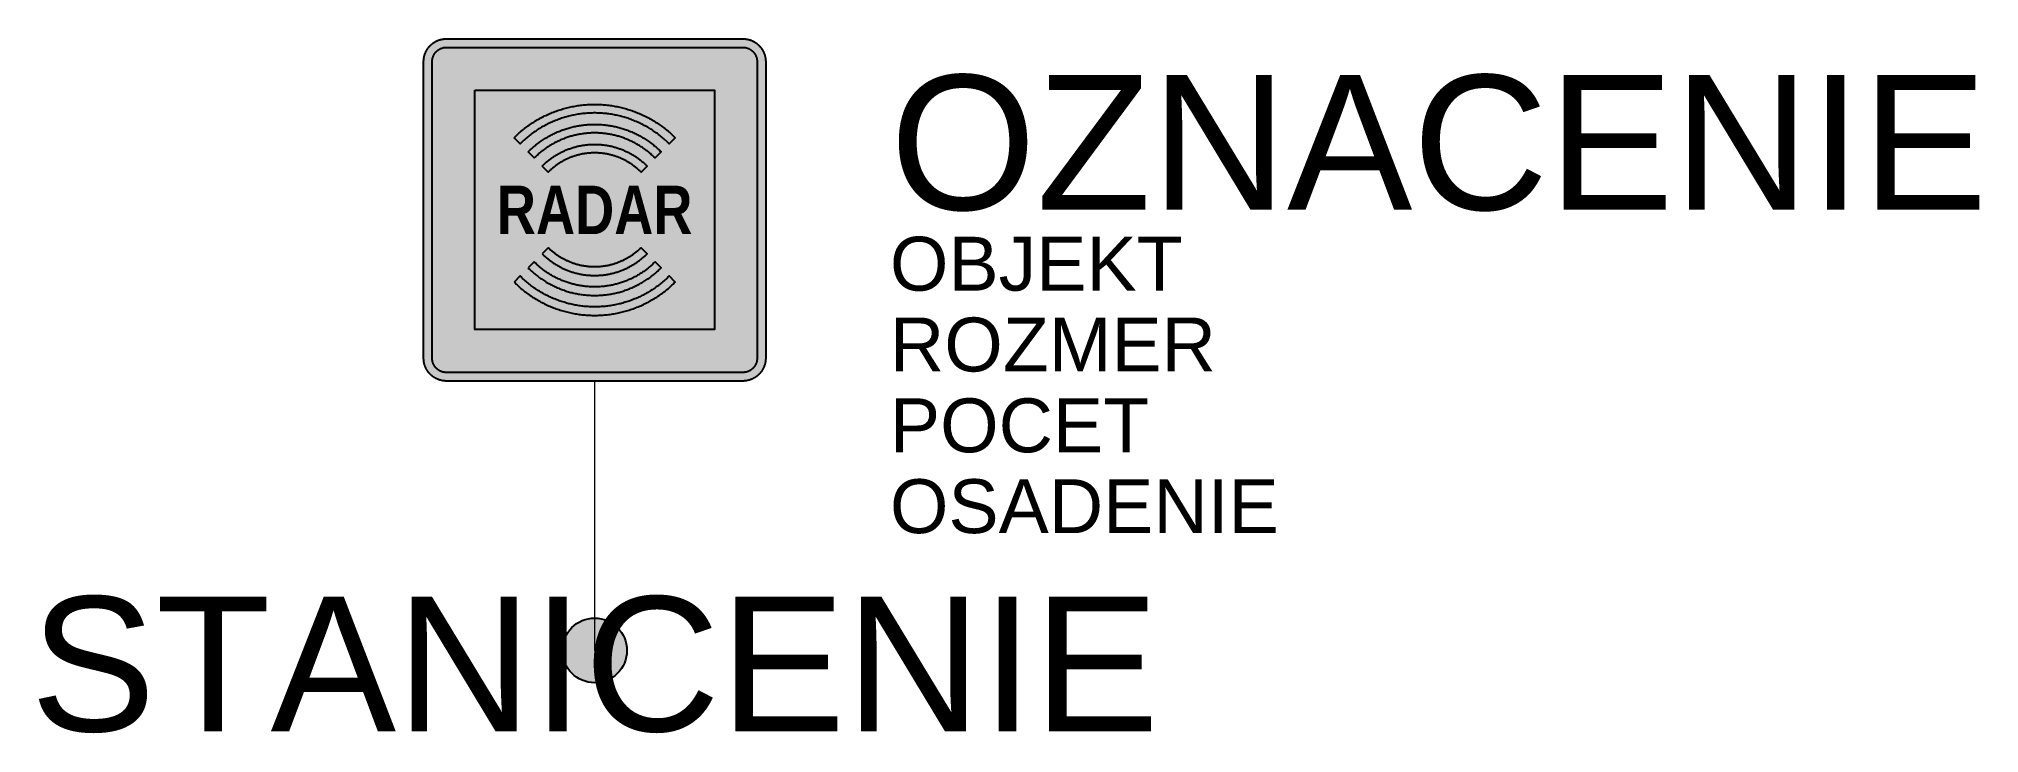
# Model space of a CAD drawing. Header units: metres. Extents: x -10.3 to 25.7, y -1.5 to 11.4.
import ezdxf
from ezdxf.enums import TextEntityAlignment as Align

# ---------------------------------------------------------------- set-up
doc = ezdxf.new("R2010")
doc.units = ezdxf.units.M
doc.layers.get('Defpoints').update_dxf_attribs({"color": 140, "lineweight": 5})
doc.styles.add('DZ', font='arialbd.ttf')
doc.styles.get("Standard").update_dxf_attribs({"font": 'arial.ttf'})

msp = doc.modelspace()

# ---------------------------------------------------------------- texts
at = {"color": 253, "true_color": 0x9b9b9b, "style": 'DZ', "width": 0.8}
msp.add_text('RADAR', height=0.9, dxfattribs=at).set_placement((0, 8.175), align=Align.MIDDLE_CENTER)
msp.add_attdef('OZNACENIE', (5.482, 8.177), '334', height=2.5)
msp.add_attdef('STANICENIE', text='', height=2.5).set_placement((0, 1), align=Align.TOP_CENTER)
at = {"layer": 'Defpoints'}
for tag, p, s in [('OBJEKT', (5.482, 6.677), 'Jestvujúci'), ('ROZMER', (5.482, 5.177), '600x600/840x840'), ('POCET', (5.482, 3.677), ''), ('OSADENIE', (5.482, 2.177), '')]:
    msp.add_attdef(tag, p, s, height=1, dxfattribs=at)

# ---------------------------------------------------------------- hatches: boundary and pattern name
at = {"true_color": 0xf1efea}
for points in [[(-2.752, 5), (-2.757, 5), (-2.762, 5), (-2.767, 5), (-2.773, 5), (-2.778, 5.001), (-2.783, 5.001), (-2.788, 5.002), (-2.793, 5.002), (-2.799, 5.003), (-2.804, 5.003), (-2.809, 5.004), (-2.814, 5.005), (-2.819, 5.005), (-2.824, 5.006), (-2.83, 5.007), (-2.835, 5.008), (-2.84, 5.009), (-2.845, 5.01), (-2.85, 5.012), (-2.855, 5.013), (-2.86, 5.014), (-2.865, 5.015), (-2.87, 5.017), (-2.875, 5.018), (-2.88, 5.02), (-2.885, 5.021), (-2.89, 5.023), (-2.894, 5.025), (-2.899, 5.027), (-2.904, 5.028), (-2.909, 5.03), (-2.914, 5.032), (-2.918, 5.034), (-2.923, 5.036), (-2.928, 5.038), (-2.933, 5.041), (-2.937, 5.043), (-2.942, 5.045), (-2.946, 5.047), (-2.951, 5.05), (-2.956, 5.052), (-2.96, 5.055), (-2.965, 5.057), (-2.969, 5.06), (-2.973, 5.063), (-2.978, 5.065), (-2.982, 5.068), (-2.987, 5.071), (-2.991, 5.074), (-2.995, 5.077), (-2.999, 5.08), (-3.004, 5.083), (-3.008, 5.086), (-3.012, 5.089), (-3.016, 5.093), (-3.02, 5.096), (-3.024, 5.099), (-3.028, 5.103), (-3.032, 5.106), (-3.036, 5.109), (-3.04, 5.113), (-3.044, 5.117), (-3.047, 5.12), (-3.051, 5.124), (-3.055, 5.128), (-3.058, 5.131), (-3.062, 5.135), (-3.065, 5.139), (-3.069, 5.143), (-3.072, 5.147), (-3.076, 5.151), (-3.079, 5.155), (-3.082, 5.159), (-3.086, 5.163), (-3.089, 5.167), (-3.092, 5.171), (-3.095, 5.176), (-3.098, 5.18), (-3.101, 5.184), (-3.104, 5.188), (-3.107, 5.193), (-3.109, 5.197), (-3.112, 5.201), (-3.115, 5.206), (-3.118, 5.21), (-3.12, 5.215), (-3.123, 5.219), (-3.125, 5.224), (-3.128, 5.229), (-3.13, 5.233), (-3.132, 5.238), (-3.134, 5.242), (-3.137, 5.247), (-3.139, 5.252), (-3.141, 5.256), (-3.143, 5.261), (-3.145, 5.266), (-3.147, 5.271), (-3.148, 5.276), (-3.15, 5.281), (-3.152, 5.285), (-3.154, 5.29), (-3.155, 5.295), (-3.157, 5.3), (-3.158, 5.305), (-3.16, 5.31), (-3.161, 5.315), (-3.162, 5.32), (-3.164, 5.325), (-3.165, 5.33), (-3.166, 5.335), (-3.167, 5.34), (-3.168, 5.345), (-3.169, 5.351), (-3.17, 5.356), (-3.17, 5.361), (-3.171, 5.366), (-3.172, 5.371), (-3.172, 5.376), (-3.173, 5.381), (-3.173, 5.387), (-3.174, 5.392), (-3.174, 5.397), (-3.174, 5.402), (-3.175, 5.408), (-3.175, 5.413), (-3.175, 5.418), (-3.175, 5.423), (-3.175, 10.927), (-3.175, 10.932), (-3.175, 10.937), (-3.175, 10.942), (-3.174, 10.948), (-3.174, 10.953), (-3.174, 10.958), (-3.173, 10.963), (-3.173, 10.968), (-3.172, 10.974), (-3.172, 10.979), (-3.171, 10.984), (-3.17, 10.989), (-3.17, 10.994), (-3.169, 10.999), (-3.168, 11.004), (-3.167, 11.01), (-3.166, 11.015), (-3.165, 11.02), (-3.164, 11.025), (-3.162, 11.03), (-3.161, 11.035), (-3.16, 11.04), (-3.158, 11.045), (-3.157, 11.05), (-3.155, 11.055), (-3.154, 11.06), (-3.152, 11.064), (-3.15, 11.069), (-3.148, 11.074), (-3.147, 11.079), (-3.145, 11.084), (-3.143, 11.089), (-3.141, 11.093), (-3.139, 11.098), (-3.137, 11.103), (-3.134, 11.108), (-3.132, 11.112), (-3.13, 11.117), (-3.128, 11.121), (-3.125, 11.126), (-3.123, 11.131), (-3.12, 11.135), (-3.118, 11.14), (-3.115, 11.144), (-3.112, 11.148), (-3.109, 11.153), (-3.107, 11.157), (-3.104, 11.161), (-3.101, 11.166), (-3.098, 11.17), (-3.095, 11.174), (-3.092, 11.178), (-3.089, 11.183), (-3.086, 11.187), (-3.082, 11.191), (-3.079, 11.195), (-3.076, 11.199), (-3.072, 11.203), (-3.069, 11.207), (-3.065, 11.211), (-3.062, 11.215), (-3.058, 11.218), (-3.055, 11.222), (-3.051, 11.226), (-3.047, 11.23), (-3.044, 11.233), (-3.04, 11.237), (-3.036, 11.24), (-3.032, 11.244), (-3.028, 11.247), (-3.024, 11.251), (-3.02, 11.254), (-3.016, 11.257), (-3.012, 11.261), (-3.008, 11.264), (-3.004, 11.267), (-2.999, 11.27), (-2.995, 11.273), (-2.991, 11.276), (-2.987, 11.279), (-2.982, 11.282), (-2.978, 11.284), (-2.973, 11.287), (-2.969, 11.29), (-2.965, 11.293), (-2.96, 11.295), (-2.956, 11.298), (-2.951, 11.3), (-2.946, 11.302), (-2.942, 11.305), (-2.937, 11.307), (-2.933, 11.309), (-2.928, 11.312), (-2.923, 11.314), (-2.918, 11.316), (-2.914, 11.318), (-2.909, 11.32), (-2.904, 11.322), (-2.899, 11.323), (-2.894, 11.325), (-2.89, 11.327), (-2.885, 11.329), (-2.88, 11.33), (-2.875, 11.332), (-2.87, 11.333), (-2.865, 11.335), (-2.86, 11.336), (-2.855, 11.337), (-2.85, 11.338), (-2.845, 11.34), (-2.84, 11.341), (-2.835, 11.342), (-2.83, 11.343), (-2.824, 11.344), (-2.819, 11.345), (-2.814, 11.345), (-2.809, 11.346), (-2.804, 11.347), (-2.799, 11.347), (-2.793, 11.348), (-2.788, 11.348), (-2.783, 11.349), (-2.778, 11.349), (-2.773, 11.349), (-2.767, 11.35), (-2.762, 11.35), (-2.757, 11.35), (-2.752, 11.35), (2.752, 11.35), (2.757, 11.35), (2.762, 11.35), (2.767, 11.35), (2.773, 11.349), (2.778, 11.349), (2.783, 11.349), (2.788, 11.348), (2.793, 11.348), (2.799, 11.347), (2.804, 11.347), (2.809, 11.346), (2.814, 11.345), (2.819, 11.345), (2.824, 11.344), (2.83, 11.343), (2.835, 11.342), (2.84, 11.341), (2.845, 11.34), (2.85, 11.338), (2.855, 11.337), (2.86, 11.336), (2.865, 11.335), (2.87, 11.333), (2.875, 11.332), (2.88, 11.33), (2.885, 11.329), (2.89, 11.327), (2.894, 11.325), (2.899, 11.323), (2.904, 11.322), (2.909, 11.32), (2.914, 11.318), (2.918, 11.316), (2.923, 11.314), (2.928, 11.312), (2.933, 11.309), (2.937, 11.307), (2.942, 11.305), (2.946, 11.302), (2.951, 11.3), (2.956, 11.298), (2.96, 11.295), (2.965, 11.293), (2.969, 11.29), (2.973, 11.287), (2.978, 11.284), (2.982, 11.282), (2.987, 11.279), (2.991, 11.276), (2.995, 11.273), (2.999, 11.27), (3.003, 11.267), (3.008, 11.264), (3.012, 11.261), (3.016, 11.257), (3.02, 11.254), (3.024, 11.251), (3.028, 11.247), (3.032, 11.244), (3.036, 11.24), (3.04, 11.237), (3.044, 11.233), (3.047, 11.23), (3.051, 11.226), (3.055, 11.222), (3.058, 11.218), (3.062, 11.215), (3.065, 11.211), (3.069, 11.207), (3.072, 11.203), (3.076, 11.199), (3.079, 11.195), (3.082, 11.191), (3.086, 11.187), (3.089, 11.183), (3.092, 11.178), (3.095, 11.174), (3.098, 11.17), (3.101, 11.166), (3.104, 11.161), (3.107, 11.157), (3.109, 11.153), (3.112, 11.148), (3.115, 11.144), (3.118, 11.14), (3.12, 11.135), (3.123, 11.131), (3.125, 11.126), (3.128, 11.121), (3.13, 11.117), (3.132, 11.112), (3.134, 11.108), (3.137, 11.103), (3.139, 11.098), (3.141, 11.093), (3.143, 11.089), (3.145, 11.084), (3.147, 11.079), (3.148, 11.074), (3.15, 11.069), (3.152, 11.064), (3.154, 11.06), (3.155, 11.055), (3.157, 11.05), (3.158, 11.045), (3.16, 11.04), (3.161, 11.035), (3.162, 11.03), (3.163, 11.025), (3.165, 11.02), (3.166, 11.015), (3.167, 11.01), (3.168, 11.004), (3.169, 10.999), (3.17, 10.994), (3.17, 10.989), (3.171, 10.984), (3.172, 10.979), (3.172, 10.974), (3.173, 10.968), (3.173, 10.963), (3.174, 10.958), (3.174, 10.953), (3.174, 10.948), (3.175, 10.942), (3.175, 10.937), (3.175, 10.932), (3.175, 10.927), (3.175, 5.423), (3.175, 5.418), (3.175, 5.413), (3.175, 5.408), (3.174, 5.402), (3.174, 5.397), (3.174, 5.392), (3.173, 5.387), (3.173, 5.381), (3.172, 5.376), (3.172, 5.371), (3.171, 5.366), (3.17, 5.361), (3.17, 5.356), (3.169, 5.351), (3.168, 5.345), (3.167, 5.34), (3.166, 5.335), (3.165, 5.33), (3.163, 5.325), (3.162, 5.32), (3.161, 5.315), (3.16, 5.31), (3.158, 5.305), (3.157, 5.3), (3.155, 5.295), (3.154, 5.29), (3.152, 5.285), (3.15, 5.281), (3.148, 5.276), (3.147, 5.271), (3.145, 5.266), (3.143, 5.261), (3.141, 5.256), (3.139, 5.252), (3.137, 5.247), (3.134, 5.242), (3.132, 5.238), (3.13, 5.233), (3.128, 5.229), (3.125, 5.224), (3.123, 5.219), (3.12, 5.215), (3.118, 5.21), (3.115, 5.206), (3.112, 5.201), (3.109, 5.197), (3.107, 5.193), (3.104, 5.188), (3.101, 5.184), (3.098, 5.18), (3.095, 5.176), (3.092, 5.171), (3.089, 5.167), (3.086, 5.163), (3.082, 5.159), (3.079, 5.155), (3.076, 5.151), (3.072, 5.147), (3.069, 5.143), (3.065, 5.139), (3.062, 5.135), (3.058, 5.131), (3.055, 5.128), (3.051, 5.124), (3.047, 5.12), (3.044, 5.117), (3.04, 5.113), (3.036, 5.109), (3.032, 5.106), (3.028, 5.103), (3.024, 5.099), (3.02, 5.096), (3.016, 5.093), (3.012, 5.089), (3.008, 5.086), (3.003, 5.083), (2.999, 5.08), (2.995, 5.077), (2.991, 5.074), (2.987, 5.071), (2.982, 5.068), (2.978, 5.065), (2.973, 5.063), (2.969, 5.06), (2.965, 5.057), (2.96, 5.055), (2.956, 5.052), (2.951, 5.05), (2.946, 5.047), (2.942, 5.045), (2.937, 5.043), (2.933, 5.041), (2.928, 5.038), (2.923, 5.036), (2.918, 5.034), (2.914, 5.032), (2.909, 5.03), (2.904, 5.028), (2.899, 5.027), (2.894, 5.025), (2.89, 5.023), (2.885, 5.021), (2.88, 5.02), (2.875, 5.018), (2.87, 5.017), (2.865, 5.015), (2.86, 5.014), (2.855, 5.013), (2.85, 5.012), (2.845, 5.01), (2.84, 5.009), (2.835, 5.008), (2.83, 5.007), (2.824, 5.006), (2.819, 5.005), (2.814, 5.005), (2.809, 5.004), (2.804, 5.003), (2.799, 5.003), (2.793, 5.002), (2.788, 5.002), (2.783, 5.001), (2.778, 5.001), (2.773, 5), (2.767, 5), (2.762, 5), (2.757, 5), (2.752, 5)], [(-2.222, 10.398), (2.223, 10.398), (2.223, 5.953), (-2.222, 5.953)]]:
    msp.add_hatch(color=7, dxfattribs=at).paths.add_polyline_path(points)
at = {"true_color": 0x9b9b9b}
for points in [[(-2.752, 5.159), (-2.759, 5.159), (-2.765, 5.159), (-2.772, 5.159), (-2.779, 5.16), (-2.785, 5.161), (-2.792, 5.162), (-2.799, 5.163), (-2.805, 5.164), (-2.811, 5.166), (-2.818, 5.167), (-2.824, 5.169), (-2.83, 5.171), (-2.837, 5.173), (-2.843, 5.175), (-2.849, 5.177), (-2.855, 5.18), (-2.861, 5.182), (-2.866, 5.185), (-2.872, 5.188), (-2.878, 5.191), (-2.883, 5.194), (-2.889, 5.197), (-2.894, 5.2), (-2.9, 5.204), (-2.905, 5.207), (-2.91, 5.211), (-2.915, 5.215), (-2.92, 5.219), (-2.925, 5.223), (-2.93, 5.227), (-2.934, 5.232), (-2.939, 5.236), (-2.943, 5.241), (-2.947, 5.245), (-2.952, 5.25), (-2.956, 5.255), (-2.96, 5.26), (-2.964, 5.265), (-2.967, 5.27), (-2.971, 5.275), (-2.975, 5.281), (-2.978, 5.286), (-2.981, 5.292), (-2.984, 5.297), (-2.987, 5.303), (-2.99, 5.309), (-2.993, 5.314), (-2.996, 5.32), (-2.998, 5.326), (-3, 5.332), (-3.002, 5.338), (-3.004, 5.345), (-3.006, 5.351), (-3.008, 5.357), (-3.01, 5.364), (-3.011, 5.37), (-3.012, 5.376), (-3.013, 5.383), (-3.014, 5.39), (-3.015, 5.396), (-3.015, 5.403), (-3.016, 5.41), (-3.016, 5.417), (-3.016, 5.423), (-3.016, 10.927), (-3.016, 10.933), (-3.016, 10.94), (-3.015, 10.947), (-3.015, 10.954), (-3.014, 10.96), (-3.013, 10.967), (-3.012, 10.973), (-3.011, 10.98), (-3.01, 10.986), (-3.008, 10.993), (-3.006, 10.999), (-3.004, 11.005), (-3.002, 11.011), (-3, 11.018), (-2.998, 11.024), (-2.996, 11.03), (-2.993, 11.035), (-2.99, 11.041), (-2.987, 11.047), (-2.984, 11.053), (-2.981, 11.058), (-2.978, 11.064), (-2.975, 11.069), (-2.971, 11.075), (-2.967, 11.08), (-2.964, 11.085), (-2.96, 11.09), (-2.956, 11.095), (-2.952, 11.1), (-2.947, 11.105), (-2.943, 11.109), (-2.939, 11.114), (-2.934, 11.118), (-2.93, 11.122), (-2.925, 11.127), (-2.92, 11.131), (-2.915, 11.135), (-2.91, 11.139), (-2.905, 11.142), (-2.9, 11.146), (-2.894, 11.149), (-2.889, 11.153), (-2.883, 11.156), (-2.878, 11.159), (-2.872, 11.162), (-2.866, 11.165), (-2.861, 11.168), (-2.855, 11.17), (-2.849, 11.173), (-2.843, 11.175), (-2.837, 11.177), (-2.83, 11.179), (-2.824, 11.181), (-2.818, 11.183), (-2.811, 11.184), (-2.805, 11.186), (-2.799, 11.187), (-2.792, 11.188), (-2.785, 11.189), (-2.779, 11.19), (-2.772, 11.19), (-2.765, 11.191), (-2.759, 11.191), (-2.752, 11.191), (2.752, 11.191), (2.758, 11.191), (2.765, 11.191), (2.772, 11.19), (2.779, 11.19), (2.785, 11.189), (2.792, 11.188), (2.799, 11.187), (2.805, 11.186), (2.811, 11.184), (2.818, 11.183), (2.824, 11.181), (2.83, 11.179), (2.837, 11.177), (2.843, 11.175), (2.849, 11.173), (2.855, 11.17), (2.861, 11.168), (2.866, 11.165), (2.872, 11.162), (2.878, 11.159), (2.883, 11.156), (2.889, 11.153), (2.894, 11.149), (2.9, 11.146), (2.905, 11.142), (2.91, 11.139), (2.915, 11.135), (2.92, 11.131), (2.925, 11.127), (2.93, 11.122), (2.934, 11.118), (2.939, 11.114), (2.943, 11.109), (2.947, 11.105), (2.952, 11.1), (2.956, 11.095), (2.96, 11.09), (2.964, 11.085), (2.967, 11.08), (2.971, 11.075), (2.975, 11.069), (2.978, 11.064), (2.981, 11.058), (2.984, 11.053), (2.987, 11.047), (2.99, 11.041), (2.993, 11.035), (2.995, 11.03), (2.998, 11.024), (3, 11.018), (3.002, 11.011), (3.004, 11.005), (3.006, 10.999), (3.008, 10.993), (3.009, 10.986), (3.011, 10.98), (3.012, 10.973), (3.013, 10.967), (3.014, 10.96), (3.015, 10.954), (3.015, 10.947), (3.016, 10.94), (3.016, 10.933), (3.016, 10.927), (3.016, 5.423), (3.016, 5.417), (3.016, 5.41), (3.015, 5.403), (3.015, 5.396), (3.014, 5.39), (3.013, 5.383), (3.012, 5.376), (3.011, 5.37), (3.009, 5.364), (3.008, 5.357), (3.006, 5.351), (3.004, 5.345), (3.002, 5.338), (3, 5.332), (2.998, 5.326), (2.995, 5.32), (2.993, 5.314), (2.99, 5.309), (2.987, 5.303), (2.984, 5.297), (2.981, 5.292), (2.978, 5.286), (2.975, 5.281), (2.971, 5.275), (2.967, 5.27), (2.964, 5.265), (2.96, 5.26), (2.956, 5.255), (2.952, 5.25), (2.947, 5.245), (2.943, 5.241), (2.939, 5.236), (2.934, 5.232), (2.93, 5.227), (2.925, 5.223), (2.92, 5.219), (2.915, 5.215), (2.91, 5.211), (2.905, 5.207), (2.9, 5.204), (2.894, 5.2), (2.889, 5.197), (2.883, 5.194), (2.878, 5.191), (2.872, 5.188), (2.866, 5.185), (2.861, 5.182), (2.855, 5.18), (2.849, 5.177), (2.843, 5.175), (2.837, 5.173), (2.83, 5.171), (2.824, 5.169), (2.818, 5.167), (2.811, 5.166), (2.805, 5.164), (2.799, 5.163), (2.792, 5.162), (2.785, 5.161), (2.779, 5.16), (2.772, 5.159), (2.765, 5.159), (2.758, 5.159), (2.752, 5.159)], [(-1.497, 9.513), (-1.478, 9.531), (-1.459, 9.55), (-1.44, 9.568), (-1.421, 9.585), (-1.401, 9.603), (-1.381, 9.62), (-1.362, 9.637), (-1.342, 9.654), (-1.321, 9.67), (-1.301, 9.686), (-1.28, 9.702), (-1.259, 9.718), (-1.238, 9.733), (-1.217, 9.748), (-1.196, 9.763), (-1.174, 9.777), (-1.153, 9.791), (-1.131, 9.805), (-1.109, 9.819), (-1.087, 9.833), (-1.065, 9.846), (-1.042, 9.859), (-1.019, 9.871), (-0.997, 9.884), (-0.974, 9.896), (-0.951, 9.907), (-0.928, 9.919), (-0.904, 9.93), (-0.881, 9.941), (-0.857, 9.951), (-0.834, 9.962), (-0.81, 9.972), (-0.786, 9.981), (-0.762, 9.991), (-0.738, 10), (-0.714, 10.009), (-0.689, 10.017), (-0.665, 10.026), (-0.64, 10.034), (-0.616, 10.041), (-0.591, 10.049), (-0.566, 10.056), (-0.541, 10.063), (-0.516, 10.069), (-0.491, 10.075), (-0.466, 10.081), (-0.44, 10.087), (-0.415, 10.092), (-0.389, 10.097), (-0.364, 10.101), (-0.338, 10.106), (-0.313, 10.11), (-0.287, 10.113), (-0.261, 10.117), (-0.235, 10.12), (-0.209, 10.123), (-0.183, 10.125), (-0.157, 10.127), (-0.131, 10.129), (-0.105, 10.13), (-0.079, 10.131), (-0.053, 10.132), (-0.026, 10.133), (0, 10.133), (0.026, 10.133), (0.053, 10.132), (0.079, 10.131), (0.105, 10.13), (0.131, 10.129), (0.157, 10.127), (0.183, 10.125), (0.209, 10.123), (0.235, 10.12), (0.261, 10.117), (0.287, 10.113), (0.313, 10.11), (0.338, 10.106), (0.364, 10.101), (0.389, 10.097), (0.415, 10.092), (0.44, 10.087), (0.466, 10.081), (0.491, 10.075), (0.516, 10.069), (0.541, 10.063), (0.566, 10.056), (0.591, 10.049), (0.616, 10.041), (0.64, 10.034), (0.665, 10.026), (0.689, 10.017), (0.714, 10.009), (0.738, 10), (0.762, 9.991), (0.786, 9.981), (0.81, 9.972), (0.834, 9.962), (0.857, 9.951), (0.881, 9.941), (0.904, 9.93), (0.928, 9.919), (0.951, 9.907), (0.974, 9.896), (0.997, 9.884), (1.019, 9.871), (1.042, 9.859), (1.064, 9.846), (1.087, 9.833), (1.109, 9.819), (1.131, 9.805), (1.153, 9.791), (1.174, 9.777), (1.196, 9.763), (1.217, 9.748), (1.238, 9.733), (1.259, 9.718), (1.28, 9.702), (1.301, 9.686), (1.321, 9.67), (1.341, 9.654), (1.362, 9.637), (1.381, 9.62), (1.401, 9.603), (1.421, 9.585), (1.44, 9.568), (1.459, 9.55), (1.478, 9.531), (1.497, 9.513), (1.384, 9.401), (1.367, 9.418), (1.35, 9.435), (1.332, 9.451), (1.314, 9.468), (1.296, 9.484), (1.278, 9.5), (1.259, 9.515), (1.241, 9.531), (1.222, 9.546), (1.203, 9.561), (1.184, 9.576), (1.165, 9.59), (1.145, 9.604), (1.126, 9.618), (1.106, 9.632), (1.086, 9.645), (1.066, 9.658), (1.046, 9.671), (1.026, 9.684), (1.005, 9.696), (0.985, 9.709), (0.964, 9.72), (0.943, 9.732), (0.922, 9.743), (0.901, 9.755), (0.879, 9.765), (0.858, 9.776), (0.837, 9.786), (0.815, 9.796), (0.793, 9.806), (0.771, 9.816), (0.749, 9.825), (0.727, 9.834), (0.705, 9.843), (0.683, 9.851), (0.66, 9.86), (0.638, 9.867), (0.615, 9.875), (0.592, 9.882), (0.569, 9.89), (0.547, 9.896), (0.523, 9.903), (0.5, 9.909), (0.477, 9.915), (0.454, 9.921), (0.431, 9.926), (0.407, 9.931), (0.384, 9.936), (0.36, 9.941), (0.337, 9.945), (0.313, 9.949), (0.289, 9.953), (0.265, 9.956), (0.241, 9.959), (0.217, 9.962), (0.193, 9.965), (0.169, 9.967), (0.145, 9.969), (0.121, 9.97), (0.097, 9.972), (0.073, 9.973), (0.049, 9.973), (0.024, 9.974), (0, 9.974), (-0.024, 9.974), (-0.049, 9.973), (-0.073, 9.973), (-0.097, 9.972), (-0.121, 9.97), (-0.145, 9.969), (-0.169, 9.967), (-0.194, 9.965), (-0.217, 9.962), (-0.241, 9.959), (-0.265, 9.956), (-0.289, 9.953), (-0.313, 9.949), (-0.337, 9.945), (-0.36, 9.941), (-0.384, 9.936), (-0.407, 9.931), (-0.431, 9.926), (-0.454, 9.921), (-0.477, 9.915), (-0.5, 9.909), (-0.523, 9.903), (-0.547, 9.896), (-0.569, 9.89), (-0.592, 9.882), (-0.615, 9.875), (-0.638, 9.867), (-0.66, 9.86), (-0.683, 9.851), (-0.705, 9.843), (-0.727, 9.834), (-0.749, 9.825), (-0.771, 9.816), (-0.793, 9.806), (-0.815, 9.796), (-0.837, 9.786), (-0.858, 9.776), (-0.88, 9.765), (-0.901, 9.755), (-0.922, 9.743), (-0.943, 9.732), (-0.964, 9.72), (-0.985, 9.709), (-1.005, 9.696), (-1.026, 9.684), (-1.046, 9.671), (-1.066, 9.658), (-1.086, 9.645), (-1.106, 9.632), (-1.126, 9.618), (-1.145, 9.604), (-1.165, 9.59), (-1.184, 9.576), (-1.203, 9.561), (-1.222, 9.546), (-1.241, 9.531), (-1.259, 9.515), (-1.278, 9.5), (-1.296, 9.484), (-1.314, 9.468), (-1.332, 9.451), (-1.35, 9.435), (-1.367, 9.418), (-1.384, 9.401)], [(-1.235, 9.251), (-1.219, 9.266), (-1.204, 9.281), (-1.188, 9.296), (-1.172, 9.311), (-1.156, 9.325), (-1.14, 9.339), (-1.123, 9.353), (-1.107, 9.367), (-1.09, 9.381), (-1.073, 9.394), (-1.056, 9.407), (-1.039, 9.42), (-1.022, 9.432), (-1.004, 9.445), (-0.987, 9.457), (-0.969, 9.469), (-0.951, 9.481), (-0.933, 9.492), (-0.915, 9.504), (-0.897, 9.515), (-0.878, 9.526), (-0.86, 9.536), (-0.841, 9.547), (-0.822, 9.557), (-0.803, 9.567), (-0.784, 9.576), (-0.765, 9.586), (-0.746, 9.595), (-0.727, 9.604), (-0.707, 9.613), (-0.688, 9.621), (-0.668, 9.63), (-0.649, 9.638), (-0.629, 9.645), (-0.609, 9.653), (-0.589, 9.66), (-0.569, 9.667), (-0.548, 9.674), (-0.528, 9.681), (-0.508, 9.687), (-0.487, 9.693), (-0.467, 9.699), (-0.446, 9.704), (-0.426, 9.71), (-0.405, 9.715), (-0.384, 9.72), (-0.363, 9.724), (-0.342, 9.729), (-0.321, 9.733), (-0.3, 9.737), (-0.279, 9.74), (-0.258, 9.743), (-0.237, 9.746), (-0.215, 9.749), (-0.194, 9.752), (-0.173, 9.754), (-0.151, 9.756), (-0.13, 9.758), (-0.108, 9.759), (-0.087, 9.76), (-0.065, 9.761), (-0.043, 9.762), (-0.022, 9.762), (0, 9.762), (0.022, 9.762), (0.043, 9.762), (0.065, 9.761), (0.087, 9.76), (0.108, 9.759), (0.13, 9.758), (0.151, 9.756), (0.173, 9.754), (0.194, 9.752), (0.215, 9.749), (0.237, 9.746), (0.258, 9.743), (0.279, 9.74), (0.3, 9.737), (0.321, 9.733), (0.342, 9.729), (0.363, 9.724), (0.384, 9.72), (0.405, 9.715), (0.426, 9.71), (0.446, 9.704), (0.467, 9.699), (0.487, 9.693), (0.508, 9.687), (0.528, 9.681), (0.548, 9.674), (0.569, 9.667), (0.589, 9.66), (0.609, 9.653), (0.629, 9.645), (0.649, 9.638), (0.668, 9.63), (0.688, 9.621), (0.707, 9.613), (0.727, 9.604), (0.746, 9.595), (0.765, 9.586), (0.784, 9.576), (0.803, 9.567), (0.822, 9.557), (0.841, 9.547), (0.86, 9.536), (0.878, 9.526), (0.897, 9.515), (0.915, 9.504), (0.933, 9.492), (0.951, 9.481), (0.969, 9.469), (0.987, 9.457), (1.004, 9.445), (1.022, 9.432), (1.039, 9.42), (1.056, 9.407), (1.073, 9.394), (1.09, 9.381), (1.107, 9.367), (1.123, 9.353), (1.14, 9.339), (1.156, 9.325), (1.172, 9.311), (1.188, 9.296), (1.204, 9.281), (1.219, 9.266), (1.235, 9.251), (1.123, 9.139), (1.108, 9.153), (1.094, 9.166), (1.08, 9.18), (1.066, 9.193), (1.051, 9.206), (1.036, 9.219), (1.021, 9.232), (1.006, 9.244), (0.991, 9.256), (0.976, 9.269), (0.96, 9.28), (0.944, 9.292), (0.929, 9.304), (0.913, 9.315), (0.897, 9.326), (0.881, 9.337), (0.864, 9.348), (0.848, 9.358), (0.832, 9.368), (0.815, 9.379), (0.798, 9.388), (0.782, 9.398), (0.765, 9.407), (0.748, 9.417), (0.73, 9.426), (0.713, 9.435), (0.696, 9.443), (0.678, 9.452), (0.661, 9.46), (0.643, 9.468), (0.625, 9.475), (0.608, 9.483), (0.59, 9.49), (0.572, 9.497), (0.553, 9.504), (0.535, 9.511), (0.517, 9.517), (0.499, 9.523), (0.48, 9.529), (0.462, 9.535), (0.443, 9.541), (0.424, 9.546), (0.406, 9.551), (0.387, 9.556), (0.368, 9.56), (0.349, 9.565), (0.33, 9.569), (0.311, 9.573), (0.292, 9.577), (0.273, 9.58), (0.254, 9.583), (0.234, 9.586), (0.215, 9.589), (0.196, 9.592), (0.176, 9.594), (0.157, 9.596), (0.137, 9.598), (0.118, 9.599), (0.098, 9.601), (0.079, 9.602), (0.059, 9.603), (0.039, 9.603), (0.02, 9.604), (0, 9.604), (-0.02, 9.604), (-0.039, 9.603), (-0.059, 9.603), (-0.079, 9.602), (-0.098, 9.601), (-0.118, 9.599), (-0.137, 9.598), (-0.157, 9.596), (-0.176, 9.594), (-0.196, 9.592), (-0.215, 9.589), (-0.234, 9.586), (-0.254, 9.583), (-0.273, 9.58), (-0.292, 9.577), (-0.311, 9.573), (-0.33, 9.569), (-0.349, 9.565), (-0.368, 9.56), (-0.387, 9.556), (-0.406, 9.551), (-0.425, 9.546), (-0.443, 9.541), (-0.462, 9.535), (-0.48, 9.529), (-0.499, 9.523), (-0.517, 9.517), (-0.535, 9.511), (-0.553, 9.504), (-0.572, 9.497), (-0.59, 9.49), (-0.608, 9.483), (-0.625, 9.475), (-0.643, 9.468), (-0.661, 9.46), (-0.678, 9.452), (-0.696, 9.443), (-0.713, 9.435), (-0.73, 9.426), (-0.748, 9.417), (-0.765, 9.407), (-0.782, 9.398), (-0.798, 9.388), (-0.815, 9.379), (-0.832, 9.368), (-0.848, 9.358), (-0.864, 9.348), (-0.881, 9.337), (-0.897, 9.326), (-0.913, 9.315), (-0.929, 9.304), (-0.944, 9.292), (-0.96, 9.28), (-0.976, 9.269), (-0.991, 9.256), (-1.006, 9.244), (-1.021, 9.232), (-1.036, 9.219), (-1.051, 9.206), (-1.066, 9.193), (-1.08, 9.18), (-1.094, 9.166), (-1.108, 9.153), (-1.123, 9.139)], [(-0.973, 8.989), (-0.961, 9.001), (-0.948, 9.013), (-0.936, 9.025), (-0.923, 9.036), (-0.911, 9.047), (-0.898, 9.059), (-0.885, 9.07), (-0.872, 9.08), (-0.859, 9.091), (-0.845, 9.102), (-0.832, 9.112), (-0.819, 9.122), (-0.805, 9.132), (-0.791, 9.142), (-0.777, 9.151), (-0.763, 9.161), (-0.749, 9.17), (-0.735, 9.179), (-0.721, 9.188), (-0.706, 9.197), (-0.692, 9.205), (-0.677, 9.214), (-0.663, 9.222), (-0.648, 9.23), (-0.633, 9.238), (-0.618, 9.245), (-0.603, 9.253), (-0.588, 9.26), (-0.573, 9.267), (-0.557, 9.274), (-0.542, 9.281), (-0.527, 9.287), (-0.511, 9.294), (-0.495, 9.3), (-0.48, 9.306), (-0.464, 9.311), (-0.448, 9.317), (-0.432, 9.322), (-0.416, 9.328), (-0.4, 9.333), (-0.384, 9.337), (-0.368, 9.342), (-0.352, 9.346), (-0.335, 9.351), (-0.319, 9.355), (-0.303, 9.358), (-0.286, 9.362), (-0.27, 9.365), (-0.253, 9.369), (-0.237, 9.372), (-0.22, 9.374), (-0.203, 9.377), (-0.186, 9.379), (-0.17, 9.382), (-0.153, 9.384), (-0.136, 9.385), (-0.119, 9.387), (-0.102, 9.388), (-0.085, 9.389), (-0.068, 9.39), (-0.051, 9.391), (-0.034, 9.392), (-0.017, 9.392), (0, 9.392), (0.017, 9.392), (0.034, 9.392), (0.051, 9.391), (0.068, 9.39), (0.085, 9.389), (0.102, 9.388), (0.119, 9.387), (0.136, 9.385), (0.153, 9.384), (0.17, 9.382), (0.186, 9.379), (0.203, 9.377), (0.22, 9.374), (0.237, 9.372), (0.253, 9.369), (0.27, 9.365), (0.286, 9.362), (0.303, 9.358), (0.319, 9.355), (0.335, 9.351), (0.352, 9.346), (0.368, 9.342), (0.384, 9.337), (0.4, 9.333), (0.416, 9.328), (0.432, 9.322), (0.448, 9.317), (0.464, 9.311), (0.48, 9.306), (0.495, 9.3), (0.511, 9.294), (0.527, 9.287), (0.542, 9.281), (0.557, 9.274), (0.573, 9.267), (0.588, 9.26), (0.603, 9.253), (0.618, 9.245), (0.633, 9.238), (0.648, 9.23), (0.663, 9.222), (0.677, 9.214), (0.692, 9.205), (0.706, 9.197), (0.721, 9.188), (0.735, 9.179), (0.749, 9.17), (0.763, 9.161), (0.777, 9.151), (0.791, 9.142), (0.805, 9.132), (0.819, 9.122), (0.832, 9.112), (0.846, 9.102), (0.859, 9.091), (0.872, 9.08), (0.885, 9.07), (0.898, 9.059), (0.911, 9.047), (0.923, 9.036), (0.936, 9.025), (0.948, 9.013), (0.961, 9.001), (0.973, 8.989), (0.861, 8.877), (0.85, 8.887), (0.839, 8.898), (0.828, 8.908), (0.817, 8.918), (0.806, 8.928), (0.794, 8.938), (0.783, 8.948), (0.771, 8.958), (0.76, 8.967), (0.748, 8.976), (0.736, 8.985), (0.724, 8.994), (0.712, 9.003), (0.7, 9.012), (0.688, 9.02), (0.675, 9.029), (0.663, 9.037), (0.65, 9.045), (0.638, 9.053), (0.625, 9.061), (0.612, 9.068), (0.599, 9.076), (0.586, 9.083), (0.573, 9.09), (0.56, 9.097), (0.547, 9.104), (0.533, 9.11), (0.52, 9.117), (0.507, 9.123), (0.493, 9.129), (0.479, 9.135), (0.466, 9.141), (0.452, 9.146), (0.438, 9.152), (0.424, 9.157), (0.41, 9.162), (0.396, 9.167), (0.382, 9.172), (0.368, 9.176), (0.354, 9.181), (0.34, 9.185), (0.325, 9.189), (0.311, 9.193), (0.297, 9.197), (0.282, 9.2), (0.268, 9.203), (0.253, 9.207), (0.239, 9.21), (0.224, 9.213), (0.209, 9.215), (0.194, 9.218), (0.18, 9.22), (0.165, 9.222), (0.15, 9.224), (0.135, 9.226), (0.12, 9.227), (0.105, 9.229), (0.09, 9.23), (0.075, 9.231), (0.06, 9.232), (0.045, 9.232), (0.03, 9.233), (0.015, 9.233), (0, 9.233), (-0.015, 9.233), (-0.03, 9.233), (-0.045, 9.232), (-0.06, 9.232), (-0.075, 9.231), (-0.09, 9.23), (-0.105, 9.229), (-0.12, 9.227), (-0.135, 9.226), (-0.15, 9.224), (-0.165, 9.222), (-0.18, 9.22), (-0.195, 9.218), (-0.209, 9.215), (-0.224, 9.213), (-0.239, 9.21), (-0.253, 9.207), (-0.268, 9.203), (-0.282, 9.2), (-0.297, 9.197), (-0.311, 9.193), (-0.325, 9.189), (-0.34, 9.185), (-0.354, 9.181), (-0.368, 9.176), (-0.382, 9.172), (-0.396, 9.167), (-0.41, 9.162), (-0.424, 9.157), (-0.438, 9.152), (-0.452, 9.146), (-0.466, 9.141), (-0.479, 9.135), (-0.493, 9.129), (-0.507, 9.123), (-0.52, 9.117), (-0.533, 9.11), (-0.547, 9.104), (-0.56, 9.097), (-0.573, 9.09), (-0.586, 9.083), (-0.599, 9.076), (-0.612, 9.068), (-0.625, 9.061), (-0.638, 9.053), (-0.65, 9.045), (-0.663, 9.037), (-0.675, 9.029), (-0.688, 9.02), (-0.7, 9.012), (-0.712, 9.003), (-0.724, 8.994), (-0.736, 8.985), (-0.748, 8.976), (-0.76, 8.967), (-0.771, 8.958), (-0.783, 8.948), (-0.794, 8.938), (-0.806, 8.928), (-0.817, 8.918), (-0.828, 8.908), (-0.839, 8.898), (-0.85, 8.887), (-0.861, 8.877)], [(-1.235, 7.099), (-1.219, 7.084), (-1.204, 7.069), (-1.188, 7.054), (-1.172, 7.039), (-1.156, 7.025), (-1.14, 7.011), (-1.123, 6.997), (-1.107, 6.983), (-1.09, 6.969), (-1.073, 6.956), (-1.056, 6.943), (-1.039, 6.93), (-1.022, 6.917), (-1.004, 6.905), (-0.987, 6.893), (-0.969, 6.881), (-0.951, 6.869), (-0.933, 6.858), (-0.915, 6.846), (-0.897, 6.835), (-0.878, 6.824), (-0.86, 6.814), (-0.841, 6.803), (-0.822, 6.793), (-0.803, 6.783), (-0.784, 6.774), (-0.765, 6.764), (-0.746, 6.755), (-0.727, 6.746), (-0.707, 6.737), (-0.688, 6.729), (-0.668, 6.72), (-0.649, 6.712), (-0.629, 6.705), (-0.609, 6.697), (-0.589, 6.69), (-0.569, 6.683), (-0.548, 6.676), (-0.528, 6.669), (-0.508, 6.663), (-0.487, 6.657), (-0.467, 6.651), (-0.446, 6.645), (-0.426, 6.64), (-0.405, 6.635), (-0.384, 6.63), (-0.363, 6.626), (-0.342, 6.621), (-0.321, 6.617), (-0.3, 6.613), (-0.279, 6.61), (-0.258, 6.607), (-0.237, 6.604), (-0.215, 6.601), (-0.194, 6.598), (-0.173, 6.596), (-0.151, 6.594), (-0.13, 6.592), (-0.108, 6.591), (-0.087, 6.59), (-0.065, 6.589), (-0.043, 6.588), (-0.022, 6.588), (0, 6.587), (0.022, 6.588), (0.043, 6.588), (0.065, 6.589), (0.087, 6.59), (0.108, 6.591), (0.13, 6.592), (0.151, 6.594), (0.173, 6.596), (0.194, 6.598), (0.215, 6.601), (0.237, 6.604), (0.258, 6.607), (0.279, 6.61), (0.3, 6.613), (0.321, 6.617), (0.342, 6.621), (0.363, 6.626), (0.384, 6.63), (0.405, 6.635), (0.426, 6.64), (0.446, 6.645), (0.467, 6.651), (0.487, 6.657), (0.508, 6.663), (0.528, 6.669), (0.548, 6.676), (0.569, 6.683), (0.589, 6.69), (0.609, 6.697), (0.629, 6.705), (0.649, 6.712), (0.668, 6.72), (0.688, 6.729), (0.707, 6.737), (0.727, 6.746), (0.746, 6.755), (0.765, 6.764), (0.784, 6.774), (0.803, 6.783), (0.822, 6.793), (0.841, 6.803), (0.86, 6.814), (0.878, 6.824), (0.897, 6.835), (0.915, 6.846), (0.933, 6.858), (0.951, 6.869), (0.969, 6.881), (0.987, 6.893), (1.004, 6.905), (1.022, 6.917), (1.039, 6.93), (1.056, 6.943), (1.073, 6.956), (1.09, 6.969), (1.107, 6.983), (1.123, 6.997), (1.14, 7.011), (1.156, 7.025), (1.172, 7.039), (1.188, 7.054), (1.204, 7.069), (1.219, 7.084), (1.235, 7.099), (1.123, 7.211), (1.108, 7.197), (1.094, 7.184), (1.08, 7.17), (1.066, 7.157), (1.051, 7.144), (1.036, 7.131), (1.021, 7.118), (1.006, 7.106), (0.991, 7.093), (0.976, 7.081), (0.96, 7.069), (0.944, 7.058), (0.929, 7.046), (0.913, 7.035), (0.897, 7.024), (0.881, 7.013), (0.864, 7.002), (0.848, 6.992), (0.832, 6.982), (0.815, 6.971), (0.798, 6.962), (0.782, 6.952), (0.765, 6.942), (0.748, 6.933), (0.73, 6.924), (0.713, 6.915), (0.696, 6.907), (0.678, 6.898), (0.661, 6.89), (0.643, 6.882), (0.625, 6.875), (0.608, 6.867), (0.59, 6.86), (0.572, 6.853), (0.553, 6.846), (0.535, 6.839), (0.517, 6.833), (0.499, 6.827), (0.48, 6.821), (0.462, 6.815), (0.443, 6.809), (0.424, 6.804), (0.406, 6.799), (0.387, 6.794), (0.368, 6.789), (0.349, 6.785), (0.33, 6.781), (0.311, 6.777), (0.292, 6.773), (0.273, 6.77), (0.254, 6.767), (0.234, 6.764), (0.215, 6.761), (0.196, 6.758), (0.176, 6.756), (0.157, 6.754), (0.137, 6.752), (0.118, 6.751), (0.098, 6.749), (0.079, 6.748), (0.059, 6.747), (0.039, 6.747), (0.02, 6.746), (0, 6.746), (-0.02, 6.746), (-0.039, 6.747), (-0.059, 6.747), (-0.079, 6.748), (-0.098, 6.749), (-0.118, 6.751), (-0.137, 6.752), (-0.157, 6.754), (-0.176, 6.756), (-0.196, 6.758), (-0.215, 6.761), (-0.234, 6.764), (-0.254, 6.767), (-0.273, 6.77), (-0.292, 6.773), (-0.311, 6.777), (-0.33, 6.781), (-0.349, 6.785), (-0.368, 6.789), (-0.387, 6.794), (-0.406, 6.799), (-0.425, 6.804), (-0.443, 6.809), (-0.462, 6.815), (-0.48, 6.821), (-0.499, 6.827), (-0.517, 6.833), (-0.535, 6.839), (-0.553, 6.846), (-0.572, 6.853), (-0.59, 6.86), (-0.608, 6.867), (-0.625, 6.875), (-0.643, 6.882), (-0.661, 6.89), (-0.678, 6.898), (-0.696, 6.907), (-0.713, 6.915), (-0.73, 6.924), (-0.748, 6.933), (-0.765, 6.942), (-0.782, 6.952), (-0.798, 6.962), (-0.815, 6.971), (-0.832, 6.982), (-0.848, 6.992), (-0.864, 7.002), (-0.881, 7.013), (-0.897, 7.024), (-0.913, 7.035), (-0.929, 7.046), (-0.944, 7.058), (-0.96, 7.069), (-0.976, 7.081), (-0.991, 7.093), (-1.006, 7.106), (-1.021, 7.118), (-1.036, 7.131), (-1.051, 7.144), (-1.066, 7.157), (-1.08, 7.17), (-1.094, 7.184), (-1.108, 7.197), (-1.123, 7.211)], [(-0.973, 7.361), (-0.961, 7.349), (-0.948, 7.337), (-0.936, 7.325), (-0.923, 7.314), (-0.911, 7.302), (-0.898, 7.291), (-0.885, 7.28), (-0.872, 7.269), (-0.859, 7.259), (-0.845, 7.248), (-0.832, 7.238), (-0.819, 7.228), (-0.805, 7.218), (-0.791, 7.208), (-0.777, 7.198), (-0.763, 7.189), (-0.749, 7.18), (-0.735, 7.171), (-0.721, 7.162), (-0.706, 7.153), (-0.692, 7.144), (-0.677, 7.136), (-0.663, 7.128), (-0.648, 7.12), (-0.633, 7.112), (-0.618, 7.104), (-0.603, 7.097), (-0.588, 7.09), (-0.573, 7.083), (-0.557, 7.076), (-0.542, 7.069), (-0.527, 7.063), (-0.511, 7.056), (-0.495, 7.05), (-0.48, 7.044), (-0.464, 7.038), (-0.448, 7.033), (-0.432, 7.028), (-0.416, 7.022), (-0.4, 7.017), (-0.384, 7.013), (-0.368, 7.008), (-0.352, 7.004), (-0.335, 6.999), (-0.319, 6.995), (-0.303, 6.992), (-0.286, 6.988), (-0.27, 6.985), (-0.253, 6.981), (-0.237, 6.978), (-0.22, 6.976), (-0.203, 6.973), (-0.186, 6.971), (-0.17, 6.968), (-0.153, 6.966), (-0.136, 6.965), (-0.119, 6.963), (-0.102, 6.962), (-0.085, 6.961), (-0.068, 6.96), (-0.051, 6.959), (-0.034, 6.958), (-0.017, 6.958), (0, 6.958), (0.017, 6.958), (0.034, 6.958), (0.051, 6.959), (0.068, 6.96), (0.085, 6.961), (0.102, 6.962), (0.119, 6.963), (0.136, 6.965), (0.153, 6.966), (0.17, 6.968), (0.186, 6.971), (0.203, 6.973), (0.22, 6.976), (0.237, 6.978), (0.253, 6.981), (0.27, 6.985), (0.286, 6.988), (0.303, 6.992), (0.319, 6.995), (0.335, 6.999), (0.352, 7.004), (0.368, 7.008), (0.384, 7.013), (0.4, 7.017), (0.416, 7.022), (0.432, 7.028), (0.448, 7.033), (0.464, 7.038), (0.48, 7.044), (0.495, 7.05), (0.511, 7.056), (0.527, 7.063), (0.542, 7.069), (0.557, 7.076), (0.573, 7.083), (0.588, 7.09), (0.603, 7.097), (0.618, 7.104), (0.633, 7.112), (0.648, 7.12), (0.663, 7.128), (0.677, 7.136), (0.692, 7.144), (0.706, 7.153), (0.721, 7.162), (0.735, 7.171), (0.749, 7.18), (0.763, 7.189), (0.777, 7.198), (0.791, 7.208), (0.805, 7.218), (0.819, 7.228), (0.832, 7.238), (0.846, 7.248), (0.859, 7.259), (0.872, 7.269), (0.885, 7.28), (0.898, 7.291), (0.911, 7.302), (0.923, 7.314), (0.936, 7.325), (0.948, 7.337), (0.961, 7.349), (0.973, 7.361), (0.861, 7.473), (0.85, 7.462), (0.839, 7.452), (0.828, 7.442), (0.817, 7.431), (0.806, 7.421), (0.794, 7.412), (0.783, 7.402), (0.771, 7.392), (0.76, 7.383), (0.748, 7.374), (0.736, 7.364), (0.724, 7.355), (0.712, 7.347), (0.7, 7.338), (0.688, 7.329), (0.675, 7.321), (0.663, 7.313), (0.65, 7.305), (0.638, 7.297), (0.625, 7.289), (0.612, 7.282), (0.599, 7.274), (0.586, 7.267), (0.573, 7.26), (0.56, 7.253), (0.547, 7.246), (0.533, 7.24), (0.52, 7.233), (0.507, 7.227), (0.493, 7.221), (0.479, 7.215), (0.466, 7.209), (0.452, 7.204), (0.438, 7.198), (0.424, 7.193), (0.41, 7.188), (0.396, 7.183), (0.382, 7.178), (0.368, 7.174), (0.354, 7.169), (0.34, 7.165), (0.325, 7.161), (0.311, 7.157), (0.297, 7.153), (0.282, 7.15), (0.268, 7.146), (0.253, 7.143), (0.239, 7.14), (0.224, 7.137), (0.209, 7.135), (0.194, 7.132), (0.18, 7.13), (0.165, 7.128), (0.15, 7.126), (0.135, 7.124), (0.12, 7.123), (0.105, 7.121), (0.09, 7.12), (0.075, 7.119), (0.06, 7.118), (0.045, 7.117), (0.03, 7.117), (0.015, 7.117), (0, 7.117), (-0.015, 7.117), (-0.03, 7.117), (-0.045, 7.117), (-0.06, 7.118), (-0.075, 7.119), (-0.09, 7.12), (-0.105, 7.121), (-0.12, 7.123), (-0.135, 7.124), (-0.15, 7.126), (-0.165, 7.128), (-0.18, 7.13), (-0.195, 7.132), (-0.209, 7.135), (-0.224, 7.137), (-0.239, 7.14), (-0.253, 7.143), (-0.268, 7.146), (-0.282, 7.15), (-0.297, 7.153), (-0.311, 7.157), (-0.325, 7.161), (-0.34, 7.165), (-0.354, 7.169), (-0.368, 7.174), (-0.382, 7.178), (-0.396, 7.183), (-0.41, 7.188), (-0.424, 7.193), (-0.438, 7.198), (-0.452, 7.204), (-0.466, 7.209), (-0.479, 7.215), (-0.493, 7.221), (-0.507, 7.227), (-0.52, 7.233), (-0.533, 7.24), (-0.547, 7.246), (-0.56, 7.253), (-0.573, 7.26), (-0.586, 7.267), (-0.599, 7.274), (-0.612, 7.282), (-0.625, 7.289), (-0.638, 7.297), (-0.65, 7.305), (-0.663, 7.313), (-0.675, 7.321), (-0.688, 7.329), (-0.7, 7.338), (-0.712, 7.347), (-0.724, 7.355), (-0.736, 7.364), (-0.748, 7.374), (-0.76, 7.383), (-0.771, 7.392), (-0.783, 7.402), (-0.794, 7.412), (-0.806, 7.421), (-0.817, 7.431), (-0.828, 7.442), (-0.839, 7.452), (-0.85, 7.462), (-0.861, 7.473)], [(-1.497, 6.837), (-1.478, 6.819), (-1.459, 6.8), (-1.44, 6.782), (-1.421, 6.765), (-1.401, 6.747), (-1.381, 6.73), (-1.362, 6.713), (-1.342, 6.696), (-1.321, 6.68), (-1.301, 6.664), (-1.28, 6.648), (-1.259, 6.632), (-1.238, 6.617), (-1.217, 6.602), (-1.196, 6.587), (-1.174, 6.573), (-1.153, 6.558), (-1.131, 6.544), (-1.109, 6.531), (-1.087, 6.517), (-1.065, 6.504), (-1.042, 6.491), (-1.019, 6.479), (-0.997, 6.466), (-0.974, 6.454), (-0.951, 6.443), (-0.928, 6.431), (-0.904, 6.42), (-0.881, 6.409), (-0.857, 6.398), (-0.834, 6.388), (-0.81, 6.378), (-0.786, 6.368), (-0.762, 6.359), (-0.738, 6.35), (-0.714, 6.341), (-0.689, 6.332), (-0.665, 6.324), (-0.64, 6.316), (-0.616, 6.309), (-0.591, 6.301), (-0.566, 6.294), (-0.541, 6.287), (-0.516, 6.281), (-0.491, 6.275), (-0.466, 6.269), (-0.44, 6.263), (-0.415, 6.258), (-0.389, 6.253), (-0.364, 6.249), (-0.338, 6.244), (-0.313, 6.24), (-0.287, 6.237), (-0.261, 6.233), (-0.235, 6.23), (-0.209, 6.227), (-0.183, 6.225), (-0.157, 6.223), (-0.131, 6.221), (-0.105, 6.22), (-0.079, 6.219), (-0.053, 6.218), (-0.026, 6.217), (0, 6.217), (0.026, 6.217), (0.053, 6.218), (0.079, 6.219), (0.105, 6.22), (0.131, 6.221), (0.157, 6.223), (0.183, 6.225), (0.209, 6.227), (0.235, 6.23), (0.261, 6.233), (0.287, 6.237), (0.313, 6.24), (0.338, 6.244), (0.364, 6.249), (0.389, 6.253), (0.415, 6.258), (0.44, 6.263), (0.466, 6.269), (0.491, 6.275), (0.516, 6.281), (0.541, 6.287), (0.566, 6.294), (0.591, 6.301), (0.616, 6.309), (0.64, 6.316), (0.665, 6.324), (0.689, 6.332), (0.714, 6.341), (0.738, 6.35), (0.762, 6.359), (0.786, 6.368), (0.81, 6.378), (0.834, 6.388), (0.857, 6.398), (0.881, 6.409), (0.904, 6.42), (0.928, 6.431), (0.951, 6.443), (0.974, 6.454), (0.997, 6.466), (1.019, 6.479), (1.042, 6.491), (1.064, 6.504), (1.087, 6.517), (1.109, 6.531), (1.131, 6.544), (1.153, 6.558), (1.174, 6.573), (1.196, 6.587), (1.217, 6.602), (1.238, 6.617), (1.259, 6.632), (1.28, 6.648), (1.301, 6.664), (1.321, 6.68), (1.341, 6.696), (1.362, 6.713), (1.381, 6.73), (1.401, 6.747), (1.421, 6.765), (1.44, 6.782), (1.459, 6.8), (1.478, 6.819), (1.497, 6.837), (1.384, 6.949), (1.367, 6.932), (1.35, 6.915), (1.332, 6.899), (1.314, 6.882), (1.296, 6.866), (1.278, 6.85), (1.259, 6.835), (1.241, 6.819), (1.222, 6.804), (1.203, 6.789), (1.184, 6.774), (1.165, 6.76), (1.145, 6.746), (1.126, 6.732), (1.106, 6.718), (1.086, 6.705), (1.066, 6.692), (1.046, 6.679), (1.026, 6.666), (1.005, 6.654), (0.985, 6.641), (0.964, 6.629), (0.943, 6.618), (0.922, 6.606), (0.901, 6.595), (0.879, 6.584), (0.858, 6.574), (0.837, 6.564), (0.815, 6.553), (0.793, 6.544), (0.771, 6.534), (0.749, 6.525), (0.727, 6.516), (0.705, 6.507), (0.683, 6.499), (0.66, 6.49), (0.638, 6.483), (0.615, 6.475), (0.592, 6.468), (0.569, 6.46), (0.547, 6.454), (0.523, 6.447), (0.5, 6.441), (0.477, 6.435), (0.454, 6.429), (0.431, 6.424), (0.407, 6.419), (0.384, 6.414), (0.36, 6.409), (0.337, 6.405), (0.313, 6.401), (0.289, 6.397), (0.265, 6.394), (0.241, 6.391), (0.217, 6.388), (0.193, 6.385), (0.169, 6.383), (0.145, 6.381), (0.121, 6.38), (0.097, 6.378), (0.073, 6.377), (0.049, 6.376), (0.024, 6.376), (0, 6.376), (-0.024, 6.376), (-0.049, 6.376), (-0.073, 6.377), (-0.097, 6.378), (-0.121, 6.38), (-0.145, 6.381), (-0.169, 6.383), (-0.194, 6.385), (-0.217, 6.388), (-0.241, 6.391), (-0.265, 6.394), (-0.289, 6.397), (-0.313, 6.401), (-0.337, 6.405), (-0.36, 6.409), (-0.384, 6.414), (-0.407, 6.419), (-0.431, 6.424), (-0.454, 6.429), (-0.477, 6.435), (-0.5, 6.441), (-0.523, 6.447), (-0.547, 6.454), (-0.569, 6.46), (-0.592, 6.468), (-0.615, 6.475), (-0.638, 6.483), (-0.66, 6.49), (-0.683, 6.499), (-0.705, 6.507), (-0.727, 6.516), (-0.749, 6.525), (-0.771, 6.534), (-0.793, 6.544), (-0.815, 6.553), (-0.837, 6.564), (-0.858, 6.574), (-0.88, 6.584), (-0.901, 6.595), (-0.922, 6.606), (-0.943, 6.618), (-0.964, 6.629), (-0.985, 6.641), (-1.005, 6.654), (-1.026, 6.666), (-1.046, 6.679), (-1.066, 6.692), (-1.086, 6.705), (-1.106, 6.718), (-1.126, 6.732), (-1.145, 6.746), (-1.165, 6.76), (-1.184, 6.774), (-1.203, 6.789), (-1.222, 6.804), (-1.241, 6.819), (-1.259, 6.835), (-1.278, 6.85), (-1.296, 6.866), (-1.314, 6.882), (-1.332, 6.899), (-1.35, 6.915), (-1.367, 6.932), (-1.384, 6.949)]]:
    msp.add_hatch(color=253, dxfattribs=at).paths.add_polyline_path(points)
h = msp.add_hatch(color=0)
h.dxf.hatch_style = 1
h.paths.add_polyline_path([(0.6, 0, 1), (-0.6, 0, 1)])

# ---------------------------------------------------------------- linework, layer by layer
at = {"lineweight": 9}
msp.add_line((0, 5), (0, 2.5), dxfattribs=at)
at = {"color": 0, "lineweight": 9}
msp.add_line((0, 2.5), (0, 0), dxfattribs=at)
at = {"color": 7, "true_color": 0xf1efea}
for points in [[(-2.752, 5), (-2.757, 5), (-2.762, 5), (-2.767, 5), (-2.773, 5), (-2.778, 5.001), (-2.783, 5.001), (-2.788, 5.002), (-2.793, 5.002), (-2.799, 5.003), (-2.804, 5.003), (-2.809, 5.004), (-2.814, 5.005), (-2.819, 5.005), (-2.824, 5.006), (-2.83, 5.007), (-2.835, 5.008), (-2.84, 5.009), (-2.845, 5.01), (-2.85, 5.012), (-2.855, 5.013), (-2.86, 5.014), (-2.865, 5.015), (-2.87, 5.017), (-2.875, 5.018), (-2.88, 5.02), (-2.885, 5.021), (-2.89, 5.023), (-2.894, 5.025), (-2.899, 5.027), (-2.904, 5.028), (-2.909, 5.03), (-2.914, 5.032), (-2.918, 5.034), (-2.923, 5.036), (-2.928, 5.038), (-2.933, 5.041), (-2.937, 5.043), (-2.942, 5.045), (-2.946, 5.047), (-2.951, 5.05), (-2.956, 5.052), (-2.96, 5.055), (-2.965, 5.057), (-2.969, 5.06), (-2.973, 5.063), (-2.978, 5.065), (-2.982, 5.068), (-2.987, 5.071), (-2.991, 5.074), (-2.995, 5.077), (-2.999, 5.08), (-3.004, 5.083), (-3.008, 5.086), (-3.012, 5.089), (-3.016, 5.093), (-3.02, 5.096), (-3.024, 5.099), (-3.028, 5.103), (-3.032, 5.106), (-3.036, 5.109), (-3.04, 5.113), (-3.044, 5.117), (-3.047, 5.12), (-3.051, 5.124), (-3.055, 5.128), (-3.058, 5.131), (-3.062, 5.135), (-3.065, 5.139), (-3.069, 5.143), (-3.072, 5.147), (-3.076, 5.151), (-3.079, 5.155), (-3.082, 5.159), (-3.086, 5.163), (-3.089, 5.167), (-3.092, 5.171), (-3.095, 5.176), (-3.098, 5.18), (-3.101, 5.184), (-3.104, 5.188), (-3.107, 5.193), (-3.109, 5.197), (-3.112, 5.201), (-3.115, 5.206), (-3.118, 5.21), (-3.12, 5.215), (-3.123, 5.219), (-3.125, 5.224), (-3.128, 5.229), (-3.13, 5.233), (-3.132, 5.238), (-3.134, 5.242), (-3.137, 5.247), (-3.139, 5.252), (-3.141, 5.256), (-3.143, 5.261), (-3.145, 5.266), (-3.147, 5.271), (-3.148, 5.276), (-3.15, 5.281), (-3.152, 5.285), (-3.154, 5.29), (-3.155, 5.295), (-3.157, 5.3), (-3.158, 5.305), (-3.16, 5.31), (-3.161, 5.315), (-3.162, 5.32), (-3.164, 5.325), (-3.165, 5.33), (-3.166, 5.335), (-3.167, 5.34), (-3.168, 5.345), (-3.169, 5.351), (-3.17, 5.356), (-3.17, 5.361), (-3.171, 5.366), (-3.172, 5.371), (-3.172, 5.376), (-3.173, 5.381), (-3.173, 5.387), (-3.174, 5.392), (-3.174, 5.397), (-3.174, 5.402), (-3.175, 5.408), (-3.175, 5.413), (-3.175, 5.418), (-3.175, 5.423), (-3.175, 10.927), (-3.175, 10.932), (-3.175, 10.937), (-3.175, 10.942), (-3.174, 10.948), (-3.174, 10.953), (-3.174, 10.958), (-3.173, 10.963), (-3.173, 10.968), (-3.172, 10.974), (-3.172, 10.979), (-3.171, 10.984), (-3.17, 10.989), (-3.17, 10.994), (-3.169, 10.999), (-3.168, 11.004), (-3.167, 11.01), (-3.166, 11.015), (-3.165, 11.02), (-3.164, 11.025), (-3.162, 11.03), (-3.161, 11.035), (-3.16, 11.04), (-3.158, 11.045), (-3.157, 11.05), (-3.155, 11.055), (-3.154, 11.06), (-3.152, 11.064), (-3.15, 11.069), (-3.148, 11.074), (-3.147, 11.079), (-3.145, 11.084), (-3.143, 11.089), (-3.141, 11.093), (-3.139, 11.098), (-3.137, 11.103), (-3.134, 11.108), (-3.132, 11.112), (-3.13, 11.117), (-3.128, 11.121), (-3.125, 11.126), (-3.123, 11.131), (-3.12, 11.135), (-3.118, 11.14), (-3.115, 11.144), (-3.112, 11.148), (-3.109, 11.153), (-3.107, 11.157), (-3.104, 11.161), (-3.101, 11.166), (-3.098, 11.17), (-3.095, 11.174), (-3.092, 11.178), (-3.089, 11.183), (-3.086, 11.187), (-3.082, 11.191), (-3.079, 11.195), (-3.076, 11.199), (-3.072, 11.203), (-3.069, 11.207), (-3.065, 11.211), (-3.062, 11.215), (-3.058, 11.218), (-3.055, 11.222), (-3.051, 11.226), (-3.047, 11.23), (-3.044, 11.233), (-3.04, 11.237), (-3.036, 11.24), (-3.032, 11.244), (-3.028, 11.247), (-3.024, 11.251), (-3.02, 11.254), (-3.016, 11.257), (-3.012, 11.261), (-3.008, 11.264), (-3.004, 11.267), (-2.999, 11.27), (-2.995, 11.273), (-2.991, 11.276), (-2.987, 11.279), (-2.982, 11.282), (-2.978, 11.284), (-2.973, 11.287), (-2.969, 11.29), (-2.965, 11.293), (-2.96, 11.295), (-2.956, 11.298), (-2.951, 11.3), (-2.946, 11.302), (-2.942, 11.305), (-2.937, 11.307), (-2.933, 11.309), (-2.928, 11.312), (-2.923, 11.314), (-2.918, 11.316), (-2.914, 11.318), (-2.909, 11.32), (-2.904, 11.322), (-2.899, 11.323), (-2.894, 11.325), (-2.89, 11.327), (-2.885, 11.329), (-2.88, 11.33), (-2.875, 11.332), (-2.87, 11.333), (-2.865, 11.335), (-2.86, 11.336), (-2.855, 11.337), (-2.85, 11.338), (-2.845, 11.34), (-2.84, 11.341), (-2.835, 11.342), (-2.83, 11.343), (-2.824, 11.344), (-2.819, 11.345), (-2.814, 11.345), (-2.809, 11.346), (-2.804, 11.347), (-2.799, 11.347), (-2.793, 11.348), (-2.788, 11.348), (-2.783, 11.349), (-2.778, 11.349), (-2.773, 11.349), (-2.767, 11.35), (-2.762, 11.35), (-2.757, 11.35), (-2.752, 11.35), (2.752, 11.35), (2.757, 11.35), (2.762, 11.35), (2.767, 11.35), (2.773, 11.349), (2.778, 11.349), (2.783, 11.349), (2.788, 11.348), (2.793, 11.348), (2.799, 11.347), (2.804, 11.347), (2.809, 11.346), (2.814, 11.345), (2.819, 11.345), (2.824, 11.344), (2.83, 11.343), (2.835, 11.342), (2.84, 11.341), (2.845, 11.34), (2.85, 11.338), (2.855, 11.337), (2.86, 11.336), (2.865, 11.335), (2.87, 11.333), (2.875, 11.332), (2.88, 11.33), (2.885, 11.329), (2.89, 11.327), (2.894, 11.325), (2.899, 11.323), (2.904, 11.322), (2.909, 11.32), (2.914, 11.318), (2.918, 11.316), (2.923, 11.314), (2.928, 11.312), (2.933, 11.309), (2.937, 11.307), (2.942, 11.305), (2.946, 11.302), (2.951, 11.3), (2.956, 11.298), (2.96, 11.295), (2.965, 11.293), (2.969, 11.29), (2.973, 11.287), (2.978, 11.284), (2.982, 11.282), (2.987, 11.279), (2.991, 11.276), (2.995, 11.273), (2.999, 11.27), (3.003, 11.267), (3.008, 11.264), (3.012, 11.261), (3.016, 11.257), (3.02, 11.254), (3.024, 11.251), (3.028, 11.247), (3.032, 11.244), (3.036, 11.24), (3.04, 11.237), (3.044, 11.233), (3.047, 11.23), (3.051, 11.226), (3.055, 11.222), (3.058, 11.218), (3.062, 11.215), (3.065, 11.211), (3.069, 11.207), (3.072, 11.203), (3.076, 11.199), (3.079, 11.195), (3.082, 11.191), (3.086, 11.187), (3.089, 11.183), (3.092, 11.178), (3.095, 11.174), (3.098, 11.17), (3.101, 11.166), (3.104, 11.161), (3.107, 11.157), (3.109, 11.153), (3.112, 11.148), (3.115, 11.144), (3.118, 11.14), (3.12, 11.135), (3.123, 11.131), (3.125, 11.126), (3.128, 11.121), (3.13, 11.117), (3.132, 11.112), (3.134, 11.108), (3.137, 11.103), (3.139, 11.098), (3.141, 11.093), (3.143, 11.089), (3.145, 11.084), (3.147, 11.079), (3.148, 11.074), (3.15, 11.069), (3.152, 11.064), (3.154, 11.06), (3.155, 11.055), (3.157, 11.05), (3.158, 11.045), (3.16, 11.04), (3.161, 11.035), (3.162, 11.03), (3.163, 11.025), (3.165, 11.02), (3.166, 11.015), (3.167, 11.01), (3.168, 11.004), (3.169, 10.999), (3.17, 10.994), (3.17, 10.989), (3.171, 10.984), (3.172, 10.979), (3.172, 10.974), (3.173, 10.968), (3.173, 10.963), (3.174, 10.958), (3.174, 10.953), (3.174, 10.948), (3.175, 10.942), (3.175, 10.937), (3.175, 10.932), (3.175, 10.927), (3.175, 5.423), (3.175, 5.418), (3.175, 5.413), (3.175, 5.408), (3.174, 5.402), (3.174, 5.397), (3.174, 5.392), (3.173, 5.387), (3.173, 5.381), (3.172, 5.376), (3.172, 5.371), (3.171, 5.366), (3.17, 5.361), (3.17, 5.356), (3.169, 5.351), (3.168, 5.345), (3.167, 5.34), (3.166, 5.335), (3.165, 5.33), (3.163, 5.325), (3.162, 5.32), (3.161, 5.315), (3.16, 5.31), (3.158, 5.305), (3.157, 5.3), (3.155, 5.295), (3.154, 5.29), (3.152, 5.285), (3.15, 5.281), (3.148, 5.276), (3.147, 5.271), (3.145, 5.266), (3.143, 5.261), (3.141, 5.256), (3.139, 5.252), (3.137, 5.247), (3.134, 5.242), (3.132, 5.238), (3.13, 5.233), (3.128, 5.229), (3.125, 5.224), (3.123, 5.219), (3.12, 5.215), (3.118, 5.21), (3.115, 5.206), (3.112, 5.201), (3.109, 5.197), (3.107, 5.193), (3.104, 5.188), (3.101, 5.184), (3.098, 5.18), (3.095, 5.176), (3.092, 5.171), (3.089, 5.167), (3.086, 5.163), (3.082, 5.159), (3.079, 5.155), (3.076, 5.151), (3.072, 5.147), (3.069, 5.143), (3.065, 5.139), (3.062, 5.135), (3.058, 5.131), (3.055, 5.128), (3.051, 5.124), (3.047, 5.12), (3.044, 5.117), (3.04, 5.113), (3.036, 5.109), (3.032, 5.106), (3.028, 5.103), (3.024, 5.099), (3.02, 5.096), (3.016, 5.093), (3.012, 5.089), (3.008, 5.086), (3.003, 5.083), (2.999, 5.08), (2.995, 5.077), (2.991, 5.074), (2.987, 5.071), (2.982, 5.068), (2.978, 5.065), (2.973, 5.063), (2.969, 5.06), (2.965, 5.057), (2.96, 5.055), (2.956, 5.052), (2.951, 5.05), (2.946, 5.047), (2.942, 5.045), (2.937, 5.043), (2.933, 5.041), (2.928, 5.038), (2.923, 5.036), (2.918, 5.034), (2.914, 5.032), (2.909, 5.03), (2.904, 5.028), (2.899, 5.027), (2.894, 5.025), (2.89, 5.023), (2.885, 5.021), (2.88, 5.02), (2.875, 5.018), (2.87, 5.017), (2.865, 5.015), (2.86, 5.014), (2.855, 5.013), (2.85, 5.012), (2.845, 5.01), (2.84, 5.009), (2.835, 5.008), (2.83, 5.007), (2.824, 5.006), (2.819, 5.005), (2.814, 5.005), (2.809, 5.004), (2.804, 5.003), (2.799, 5.003), (2.793, 5.002), (2.788, 5.002), (2.783, 5.001), (2.778, 5.001), (2.773, 5), (2.767, 5), (2.762, 5), (2.757, 5), (2.752, 5), (-2.752, 5)], [(-2.222, 10.398), (2.223, 10.398), (2.223, 5.953), (-2.222, 5.953), (-2.222, 10.398)]]:
    msp.add_lwpolyline(points, dxfattribs=at)
at = {"color": 253, "true_color": 0x9b9b9b}
for points in [[(-2.752, 5.159), (-2.759, 5.159), (-2.765, 5.159), (-2.772, 5.159), (-2.779, 5.16), (-2.785, 5.161), (-2.792, 5.162), (-2.799, 5.163), (-2.805, 5.164), (-2.811, 5.166), (-2.818, 5.167), (-2.824, 5.169), (-2.83, 5.171), (-2.837, 5.173), (-2.843, 5.175), (-2.849, 5.177), (-2.855, 5.18), (-2.861, 5.182), (-2.866, 5.185), (-2.872, 5.188), (-2.878, 5.191), (-2.883, 5.194), (-2.889, 5.197), (-2.894, 5.2), (-2.9, 5.204), (-2.905, 5.207), (-2.91, 5.211), (-2.915, 5.215), (-2.92, 5.219), (-2.925, 5.223), (-2.93, 5.227), (-2.934, 5.232), (-2.939, 5.236), (-2.943, 5.241), (-2.947, 5.245), (-2.952, 5.25), (-2.956, 5.255), (-2.96, 5.26), (-2.964, 5.265), (-2.967, 5.27), (-2.971, 5.275), (-2.975, 5.281), (-2.978, 5.286), (-2.981, 5.292), (-2.984, 5.297), (-2.987, 5.303), (-2.99, 5.309), (-2.993, 5.314), (-2.996, 5.32), (-2.998, 5.326), (-3, 5.332), (-3.002, 5.338), (-3.004, 5.345), (-3.006, 5.351), (-3.008, 5.357), (-3.01, 5.364), (-3.011, 5.37), (-3.012, 5.376), (-3.013, 5.383), (-3.014, 5.39), (-3.015, 5.396), (-3.015, 5.403), (-3.016, 5.41), (-3.016, 5.417), (-3.016, 5.423), (-3.016, 10.927), (-3.016, 10.933), (-3.016, 10.94), (-3.015, 10.947), (-3.015, 10.954), (-3.014, 10.96), (-3.013, 10.967), (-3.012, 10.973), (-3.011, 10.98), (-3.01, 10.986), (-3.008, 10.993), (-3.006, 10.999), (-3.004, 11.005), (-3.002, 11.011), (-3, 11.018), (-2.998, 11.024), (-2.996, 11.03), (-2.993, 11.035), (-2.99, 11.041), (-2.987, 11.047), (-2.984, 11.053), (-2.981, 11.058), (-2.978, 11.064), (-2.975, 11.069), (-2.971, 11.075), (-2.967, 11.08), (-2.964, 11.085), (-2.96, 11.09), (-2.956, 11.095), (-2.952, 11.1), (-2.947, 11.105), (-2.943, 11.109), (-2.939, 11.114), (-2.934, 11.118), (-2.93, 11.122), (-2.925, 11.127), (-2.92, 11.131), (-2.915, 11.135), (-2.91, 11.139), (-2.905, 11.142), (-2.9, 11.146), (-2.894, 11.149), (-2.889, 11.153), (-2.883, 11.156), (-2.878, 11.159), (-2.872, 11.162), (-2.866, 11.165), (-2.861, 11.168), (-2.855, 11.17), (-2.849, 11.173), (-2.843, 11.175), (-2.837, 11.177), (-2.83, 11.179), (-2.824, 11.181), (-2.818, 11.183), (-2.811, 11.184), (-2.805, 11.186), (-2.799, 11.187), (-2.792, 11.188), (-2.785, 11.189), (-2.779, 11.19), (-2.772, 11.19), (-2.765, 11.191), (-2.759, 11.191), (-2.752, 11.191), (2.752, 11.191), (2.758, 11.191), (2.765, 11.191), (2.772, 11.19), (2.779, 11.19), (2.785, 11.189), (2.792, 11.188), (2.799, 11.187), (2.805, 11.186), (2.811, 11.184), (2.818, 11.183), (2.824, 11.181), (2.83, 11.179), (2.837, 11.177), (2.843, 11.175), (2.849, 11.173), (2.855, 11.17), (2.861, 11.168), (2.866, 11.165), (2.872, 11.162), (2.878, 11.159), (2.883, 11.156), (2.889, 11.153), (2.894, 11.149), (2.9, 11.146), (2.905, 11.142), (2.91, 11.139), (2.915, 11.135), (2.92, 11.131), (2.925, 11.127), (2.93, 11.122), (2.934, 11.118), (2.939, 11.114), (2.943, 11.109), (2.947, 11.105), (2.952, 11.1), (2.956, 11.095), (2.96, 11.09), (2.964, 11.085), (2.967, 11.08), (2.971, 11.075), (2.975, 11.069), (2.978, 11.064), (2.981, 11.058), (2.984, 11.053), (2.987, 11.047), (2.99, 11.041), (2.993, 11.035), (2.995, 11.03), (2.998, 11.024), (3, 11.018), (3.002, 11.011), (3.004, 11.005), (3.006, 10.999), (3.008, 10.993), (3.009, 10.986), (3.011, 10.98), (3.012, 10.973), (3.013, 10.967), (3.014, 10.96), (3.015, 10.954), (3.015, 10.947), (3.016, 10.94), (3.016, 10.933), (3.016, 10.927), (3.016, 5.423), (3.016, 5.417), (3.016, 5.41), (3.015, 5.403), (3.015, 5.396), (3.014, 5.39), (3.013, 5.383), (3.012, 5.376), (3.011, 5.37), (3.009, 5.364), (3.008, 5.357), (3.006, 5.351), (3.004, 5.345), (3.002, 5.338), (3, 5.332), (2.998, 5.326), (2.995, 5.32), (2.993, 5.314), (2.99, 5.309), (2.987, 5.303), (2.984, 5.297), (2.981, 5.292), (2.978, 5.286), (2.975, 5.281), (2.971, 5.275), (2.967, 5.27), (2.964, 5.265), (2.96, 5.26), (2.956, 5.255), (2.952, 5.25), (2.947, 5.245), (2.943, 5.241), (2.939, 5.236), (2.934, 5.232), (2.93, 5.227), (2.925, 5.223), (2.92, 5.219), (2.915, 5.215), (2.91, 5.211), (2.905, 5.207), (2.9, 5.204), (2.894, 5.2), (2.889, 5.197), (2.883, 5.194), (2.878, 5.191), (2.872, 5.188), (2.866, 5.185), (2.861, 5.182), (2.855, 5.18), (2.849, 5.177), (2.843, 5.175), (2.837, 5.173), (2.83, 5.171), (2.824, 5.169), (2.818, 5.167), (2.811, 5.166), (2.805, 5.164), (2.799, 5.163), (2.792, 5.162), (2.785, 5.161), (2.779, 5.16), (2.772, 5.159), (2.765, 5.159), (2.758, 5.159), (2.752, 5.159), (-2.752, 5.159)], [(-1.497, 9.513), (-1.478, 9.531), (-1.459, 9.55), (-1.44, 9.568), (-1.421, 9.585), (-1.401, 9.603), (-1.381, 9.62), (-1.362, 9.637), (-1.342, 9.654), (-1.321, 9.67), (-1.301, 9.686), (-1.28, 9.702), (-1.259, 9.718), (-1.238, 9.733), (-1.217, 9.748), (-1.196, 9.763), (-1.174, 9.777), (-1.153, 9.791), (-1.131, 9.805), (-1.109, 9.819), (-1.087, 9.833), (-1.065, 9.846), (-1.042, 9.859), (-1.019, 9.871), (-0.997, 9.884), (-0.974, 9.896), (-0.951, 9.907), (-0.928, 9.919), (-0.904, 9.93), (-0.881, 9.941), (-0.857, 9.951), (-0.834, 9.962), (-0.81, 9.972), (-0.786, 9.981), (-0.762, 9.991), (-0.738, 10), (-0.714, 10.009), (-0.689, 10.017), (-0.665, 10.026), (-0.64, 10.034), (-0.616, 10.041), (-0.591, 10.049), (-0.566, 10.056), (-0.541, 10.063), (-0.516, 10.069), (-0.491, 10.075), (-0.466, 10.081), (-0.44, 10.087), (-0.415, 10.092), (-0.389, 10.097), (-0.364, 10.101), (-0.338, 10.106), (-0.313, 10.11), (-0.287, 10.113), (-0.261, 10.117), (-0.235, 10.12), (-0.209, 10.123), (-0.183, 10.125), (-0.157, 10.127), (-0.131, 10.129), (-0.105, 10.13), (-0.079, 10.131), (-0.053, 10.132), (-0.026, 10.133), (0, 10.133), (0.026, 10.133), (0.053, 10.132), (0.079, 10.131), (0.105, 10.13), (0.131, 10.129), (0.157, 10.127), (0.183, 10.125), (0.209, 10.123), (0.235, 10.12), (0.261, 10.117), (0.287, 10.113), (0.313, 10.11), (0.338, 10.106), (0.364, 10.101), (0.389, 10.097), (0.415, 10.092), (0.44, 10.087), (0.466, 10.081), (0.491, 10.075), (0.516, 10.069), (0.541, 10.063), (0.566, 10.056), (0.591, 10.049), (0.616, 10.041), (0.64, 10.034), (0.665, 10.026), (0.689, 10.017), (0.714, 10.009), (0.738, 10), (0.762, 9.991), (0.786, 9.981), (0.81, 9.972), (0.834, 9.962), (0.857, 9.951), (0.881, 9.941), (0.904, 9.93), (0.928, 9.919), (0.951, 9.907), (0.974, 9.896), (0.997, 9.884), (1.019, 9.871), (1.042, 9.859), (1.064, 9.846), (1.087, 9.833), (1.109, 9.819), (1.131, 9.805), (1.153, 9.791), (1.174, 9.777), (1.196, 9.763), (1.217, 9.748), (1.238, 9.733), (1.259, 9.718), (1.28, 9.702), (1.301, 9.686), (1.321, 9.67), (1.341, 9.654), (1.362, 9.637), (1.381, 9.62), (1.401, 9.603), (1.421, 9.585), (1.44, 9.568), (1.459, 9.55), (1.478, 9.531), (1.497, 9.513), (1.384, 9.401), (1.367, 9.418), (1.35, 9.435), (1.332, 9.451), (1.314, 9.468), (1.296, 9.484), (1.278, 9.5), (1.259, 9.515), (1.241, 9.531), (1.222, 9.546), (1.203, 9.561), (1.184, 9.576), (1.165, 9.59), (1.145, 9.604), (1.126, 9.618), (1.106, 9.632), (1.086, 9.645), (1.066, 9.658), (1.046, 9.671), (1.026, 9.684), (1.005, 9.696), (0.985, 9.709), (0.964, 9.72), (0.943, 9.732), (0.922, 9.743), (0.901, 9.755), (0.879, 9.765), (0.858, 9.776), (0.837, 9.786), (0.815, 9.796), (0.793, 9.806), (0.771, 9.816), (0.749, 9.825), (0.727, 9.834), (0.705, 9.843), (0.683, 9.851), (0.66, 9.86), (0.638, 9.867), (0.615, 9.875), (0.592, 9.882), (0.569, 9.89), (0.547, 9.896), (0.523, 9.903), (0.5, 9.909), (0.477, 9.915), (0.454, 9.921), (0.431, 9.926), (0.407, 9.931), (0.384, 9.936), (0.36, 9.941), (0.337, 9.945), (0.313, 9.949), (0.289, 9.953), (0.265, 9.956), (0.241, 9.959), (0.217, 9.962), (0.193, 9.965), (0.169, 9.967), (0.145, 9.969), (0.121, 9.97), (0.097, 9.972), (0.073, 9.973), (0.049, 9.973), (0.024, 9.974), (0, 9.974), (-0.024, 9.974), (-0.049, 9.973), (-0.073, 9.973), (-0.097, 9.972), (-0.121, 9.97), (-0.145, 9.969), (-0.169, 9.967), (-0.194, 9.965), (-0.217, 9.962), (-0.241, 9.959), (-0.265, 9.956), (-0.289, 9.953), (-0.313, 9.949), (-0.337, 9.945), (-0.36, 9.941), (-0.384, 9.936), (-0.407, 9.931), (-0.431, 9.926), (-0.454, 9.921), (-0.477, 9.915), (-0.5, 9.909), (-0.523, 9.903), (-0.547, 9.896), (-0.569, 9.89), (-0.592, 9.882), (-0.615, 9.875), (-0.638, 9.867), (-0.66, 9.86), (-0.683, 9.851), (-0.705, 9.843), (-0.727, 9.834), (-0.749, 9.825), (-0.771, 9.816), (-0.793, 9.806), (-0.815, 9.796), (-0.837, 9.786), (-0.858, 9.776), (-0.88, 9.765), (-0.901, 9.755), (-0.922, 9.743), (-0.943, 9.732), (-0.964, 9.72), (-0.985, 9.709), (-1.005, 9.696), (-1.026, 9.684), (-1.046, 9.671), (-1.066, 9.658), (-1.086, 9.645), (-1.106, 9.632), (-1.126, 9.618), (-1.145, 9.604), (-1.165, 9.59), (-1.184, 9.576), (-1.203, 9.561), (-1.222, 9.546), (-1.241, 9.531), (-1.259, 9.515), (-1.278, 9.5), (-1.296, 9.484), (-1.314, 9.468), (-1.332, 9.451), (-1.35, 9.435), (-1.367, 9.418), (-1.384, 9.401), (-1.497, 9.513)], [(-1.235, 9.251), (-1.219, 9.266), (-1.204, 9.281), (-1.188, 9.296), (-1.172, 9.311), (-1.156, 9.325), (-1.14, 9.339), (-1.123, 9.353), (-1.107, 9.367), (-1.09, 9.381), (-1.073, 9.394), (-1.056, 9.407), (-1.039, 9.42), (-1.022, 9.432), (-1.004, 9.445), (-0.987, 9.457), (-0.969, 9.469), (-0.951, 9.481), (-0.933, 9.492), (-0.915, 9.504), (-0.897, 9.515), (-0.878, 9.526), (-0.86, 9.536), (-0.841, 9.547), (-0.822, 9.557), (-0.803, 9.567), (-0.784, 9.576), (-0.765, 9.586), (-0.746, 9.595), (-0.727, 9.604), (-0.707, 9.613), (-0.688, 9.621), (-0.668, 9.63), (-0.649, 9.638), (-0.629, 9.645), (-0.609, 9.653), (-0.589, 9.66), (-0.569, 9.667), (-0.548, 9.674), (-0.528, 9.681), (-0.508, 9.687), (-0.487, 9.693), (-0.467, 9.699), (-0.446, 9.704), (-0.426, 9.71), (-0.405, 9.715), (-0.384, 9.72), (-0.363, 9.724), (-0.342, 9.729), (-0.321, 9.733), (-0.3, 9.737), (-0.279, 9.74), (-0.258, 9.743), (-0.237, 9.746), (-0.215, 9.749), (-0.194, 9.752), (-0.173, 9.754), (-0.151, 9.756), (-0.13, 9.758), (-0.108, 9.759), (-0.087, 9.76), (-0.065, 9.761), (-0.043, 9.762), (-0.022, 9.762), (0, 9.762), (0.022, 9.762), (0.043, 9.762), (0.065, 9.761), (0.087, 9.76), (0.108, 9.759), (0.13, 9.758), (0.151, 9.756), (0.173, 9.754), (0.194, 9.752), (0.215, 9.749), (0.237, 9.746), (0.258, 9.743), (0.279, 9.74), (0.3, 9.737), (0.321, 9.733), (0.342, 9.729), (0.363, 9.724), (0.384, 9.72), (0.405, 9.715), (0.426, 9.71), (0.446, 9.704), (0.467, 9.699), (0.487, 9.693), (0.508, 9.687), (0.528, 9.681), (0.548, 9.674), (0.569, 9.667), (0.589, 9.66), (0.609, 9.653), (0.629, 9.645), (0.649, 9.638), (0.668, 9.63), (0.688, 9.621), (0.707, 9.613), (0.727, 9.604), (0.746, 9.595), (0.765, 9.586), (0.784, 9.576), (0.803, 9.567), (0.822, 9.557), (0.841, 9.547), (0.86, 9.536), (0.878, 9.526), (0.897, 9.515), (0.915, 9.504), (0.933, 9.492), (0.951, 9.481), (0.969, 9.469), (0.987, 9.457), (1.004, 9.445), (1.022, 9.432), (1.039, 9.42), (1.056, 9.407), (1.073, 9.394), (1.09, 9.381), (1.107, 9.367), (1.123, 9.353), (1.14, 9.339), (1.156, 9.325), (1.172, 9.311), (1.188, 9.296), (1.204, 9.281), (1.219, 9.266), (1.235, 9.251), (1.123, 9.139), (1.108, 9.153), (1.094, 9.166), (1.08, 9.18), (1.066, 9.193), (1.051, 9.206), (1.036, 9.219), (1.021, 9.232), (1.006, 9.244), (0.991, 9.256), (0.976, 9.269), (0.96, 9.28), (0.944, 9.292), (0.929, 9.304), (0.913, 9.315), (0.897, 9.326), (0.881, 9.337), (0.864, 9.348), (0.848, 9.358), (0.832, 9.368), (0.815, 9.379), (0.798, 9.388), (0.782, 9.398), (0.765, 9.407), (0.748, 9.417), (0.73, 9.426), (0.713, 9.435), (0.696, 9.443), (0.678, 9.452), (0.661, 9.46), (0.643, 9.468), (0.625, 9.475), (0.608, 9.483), (0.59, 9.49), (0.572, 9.497), (0.553, 9.504), (0.535, 9.511), (0.517, 9.517), (0.499, 9.523), (0.48, 9.529), (0.462, 9.535), (0.443, 9.541), (0.424, 9.546), (0.406, 9.551), (0.387, 9.556), (0.368, 9.56), (0.349, 9.565), (0.33, 9.569), (0.311, 9.573), (0.292, 9.577), (0.273, 9.58), (0.254, 9.583), (0.234, 9.586), (0.215, 9.589), (0.196, 9.592), (0.176, 9.594), (0.157, 9.596), (0.137, 9.598), (0.118, 9.599), (0.098, 9.601), (0.079, 9.602), (0.059, 9.603), (0.039, 9.603), (0.02, 9.604), (0, 9.604), (-0.02, 9.604), (-0.039, 9.603), (-0.059, 9.603), (-0.079, 9.602), (-0.098, 9.601), (-0.118, 9.599), (-0.137, 9.598), (-0.157, 9.596), (-0.176, 9.594), (-0.196, 9.592), (-0.215, 9.589), (-0.234, 9.586), (-0.254, 9.583), (-0.273, 9.58), (-0.292, 9.577), (-0.311, 9.573), (-0.33, 9.569), (-0.349, 9.565), (-0.368, 9.56), (-0.387, 9.556), (-0.406, 9.551), (-0.425, 9.546), (-0.443, 9.541), (-0.462, 9.535), (-0.48, 9.529), (-0.499, 9.523), (-0.517, 9.517), (-0.535, 9.511), (-0.553, 9.504), (-0.572, 9.497), (-0.59, 9.49), (-0.608, 9.483), (-0.625, 9.475), (-0.643, 9.468), (-0.661, 9.46), (-0.678, 9.452), (-0.696, 9.443), (-0.713, 9.435), (-0.73, 9.426), (-0.748, 9.417), (-0.765, 9.407), (-0.782, 9.398), (-0.798, 9.388), (-0.815, 9.379), (-0.832, 9.368), (-0.848, 9.358), (-0.864, 9.348), (-0.881, 9.337), (-0.897, 9.326), (-0.913, 9.315), (-0.929, 9.304), (-0.944, 9.292), (-0.96, 9.28), (-0.976, 9.269), (-0.991, 9.256), (-1.006, 9.244), (-1.021, 9.232), (-1.036, 9.219), (-1.051, 9.206), (-1.066, 9.193), (-1.08, 9.18), (-1.094, 9.166), (-1.108, 9.153), (-1.123, 9.139), (-1.235, 9.251)], [(-0.973, 8.989), (-0.961, 9.001), (-0.948, 9.013), (-0.936, 9.025), (-0.923, 9.036), (-0.911, 9.047), (-0.898, 9.059), (-0.885, 9.07), (-0.872, 9.08), (-0.859, 9.091), (-0.845, 9.102), (-0.832, 9.112), (-0.819, 9.122), (-0.805, 9.132), (-0.791, 9.142), (-0.777, 9.151), (-0.763, 9.161), (-0.749, 9.17), (-0.735, 9.179), (-0.721, 9.188), (-0.706, 9.197), (-0.692, 9.205), (-0.677, 9.214), (-0.663, 9.222), (-0.648, 9.23), (-0.633, 9.238), (-0.618, 9.245), (-0.603, 9.253), (-0.588, 9.26), (-0.573, 9.267), (-0.557, 9.274), (-0.542, 9.281), (-0.527, 9.287), (-0.511, 9.294), (-0.495, 9.3), (-0.48, 9.306), (-0.464, 9.311), (-0.448, 9.317), (-0.432, 9.322), (-0.416, 9.328), (-0.4, 9.333), (-0.384, 9.337), (-0.368, 9.342), (-0.352, 9.346), (-0.335, 9.351), (-0.319, 9.355), (-0.303, 9.358), (-0.286, 9.362), (-0.27, 9.365), (-0.253, 9.369), (-0.237, 9.372), (-0.22, 9.374), (-0.203, 9.377), (-0.186, 9.379), (-0.17, 9.382), (-0.153, 9.384), (-0.136, 9.385), (-0.119, 9.387), (-0.102, 9.388), (-0.085, 9.389), (-0.068, 9.39), (-0.051, 9.391), (-0.034, 9.392), (-0.017, 9.392), (0, 9.392), (0.017, 9.392), (0.034, 9.392), (0.051, 9.391), (0.068, 9.39), (0.085, 9.389), (0.102, 9.388), (0.119, 9.387), (0.136, 9.385), (0.153, 9.384), (0.17, 9.382), (0.186, 9.379), (0.203, 9.377), (0.22, 9.374), (0.237, 9.372), (0.253, 9.369), (0.27, 9.365), (0.286, 9.362), (0.303, 9.358), (0.319, 9.355), (0.335, 9.351), (0.352, 9.346), (0.368, 9.342), (0.384, 9.337), (0.4, 9.333), (0.416, 9.328), (0.432, 9.322), (0.448, 9.317), (0.464, 9.311), (0.48, 9.306), (0.495, 9.3), (0.511, 9.294), (0.527, 9.287), (0.542, 9.281), (0.557, 9.274), (0.573, 9.267), (0.588, 9.26), (0.603, 9.253), (0.618, 9.245), (0.633, 9.238), (0.648, 9.23), (0.663, 9.222), (0.677, 9.214), (0.692, 9.205), (0.706, 9.197), (0.721, 9.188), (0.735, 9.179), (0.749, 9.17), (0.763, 9.161), (0.777, 9.151), (0.791, 9.142), (0.805, 9.132), (0.819, 9.122), (0.832, 9.112), (0.846, 9.102), (0.859, 9.091), (0.872, 9.08), (0.885, 9.07), (0.898, 9.059), (0.911, 9.047), (0.923, 9.036), (0.936, 9.025), (0.948, 9.013), (0.961, 9.001), (0.973, 8.989), (0.861, 8.877), (0.85, 8.887), (0.839, 8.898), (0.828, 8.908), (0.817, 8.918), (0.806, 8.928), (0.794, 8.938), (0.783, 8.948), (0.771, 8.958), (0.76, 8.967), (0.748, 8.976), (0.736, 8.985), (0.724, 8.994), (0.712, 9.003), (0.7, 9.012), (0.688, 9.02), (0.675, 9.029), (0.663, 9.037), (0.65, 9.045), (0.638, 9.053), (0.625, 9.061), (0.612, 9.068), (0.599, 9.076), (0.586, 9.083), (0.573, 9.09), (0.56, 9.097), (0.547, 9.104), (0.533, 9.11), (0.52, 9.117), (0.507, 9.123), (0.493, 9.129), (0.479, 9.135), (0.466, 9.141), (0.452, 9.146), (0.438, 9.152), (0.424, 9.157), (0.41, 9.162), (0.396, 9.167), (0.382, 9.172), (0.368, 9.176), (0.354, 9.181), (0.34, 9.185), (0.325, 9.189), (0.311, 9.193), (0.297, 9.197), (0.282, 9.2), (0.268, 9.203), (0.253, 9.207), (0.239, 9.21), (0.224, 9.213), (0.209, 9.215), (0.194, 9.218), (0.18, 9.22), (0.165, 9.222), (0.15, 9.224), (0.135, 9.226), (0.12, 9.227), (0.105, 9.229), (0.09, 9.23), (0.075, 9.231), (0.06, 9.232), (0.045, 9.232), (0.03, 9.233), (0.015, 9.233), (0, 9.233), (-0.015, 9.233), (-0.03, 9.233), (-0.045, 9.232), (-0.06, 9.232), (-0.075, 9.231), (-0.09, 9.23), (-0.105, 9.229), (-0.12, 9.227), (-0.135, 9.226), (-0.15, 9.224), (-0.165, 9.222), (-0.18, 9.22), (-0.195, 9.218), (-0.209, 9.215), (-0.224, 9.213), (-0.239, 9.21), (-0.253, 9.207), (-0.268, 9.203), (-0.282, 9.2), (-0.297, 9.197), (-0.311, 9.193), (-0.325, 9.189), (-0.34, 9.185), (-0.354, 9.181), (-0.368, 9.176), (-0.382, 9.172), (-0.396, 9.167), (-0.41, 9.162), (-0.424, 9.157), (-0.438, 9.152), (-0.452, 9.146), (-0.466, 9.141), (-0.479, 9.135), (-0.493, 9.129), (-0.507, 9.123), (-0.52, 9.117), (-0.533, 9.11), (-0.547, 9.104), (-0.56, 9.097), (-0.573, 9.09), (-0.586, 9.083), (-0.599, 9.076), (-0.612, 9.068), (-0.625, 9.061), (-0.638, 9.053), (-0.65, 9.045), (-0.663, 9.037), (-0.675, 9.029), (-0.688, 9.02), (-0.7, 9.012), (-0.712, 9.003), (-0.724, 8.994), (-0.736, 8.985), (-0.748, 8.976), (-0.76, 8.967), (-0.771, 8.958), (-0.783, 8.948), (-0.794, 8.938), (-0.806, 8.928), (-0.817, 8.918), (-0.828, 8.908), (-0.839, 8.898), (-0.85, 8.887), (-0.861, 8.877), (-0.973, 8.989)], [(-1.235, 7.099), (-1.219, 7.084), (-1.204, 7.069), (-1.188, 7.054), (-1.172, 7.039), (-1.156, 7.025), (-1.14, 7.011), (-1.123, 6.997), (-1.107, 6.983), (-1.09, 6.969), (-1.073, 6.956), (-1.056, 6.943), (-1.039, 6.93), (-1.022, 6.917), (-1.004, 6.905), (-0.987, 6.893), (-0.969, 6.881), (-0.951, 6.869), (-0.933, 6.858), (-0.915, 6.846), (-0.897, 6.835), (-0.878, 6.824), (-0.86, 6.814), (-0.841, 6.803), (-0.822, 6.793), (-0.803, 6.783), (-0.784, 6.774), (-0.765, 6.764), (-0.746, 6.755), (-0.727, 6.746), (-0.707, 6.737), (-0.688, 6.729), (-0.668, 6.72), (-0.649, 6.712), (-0.629, 6.705), (-0.609, 6.697), (-0.589, 6.69), (-0.569, 6.683), (-0.548, 6.676), (-0.528, 6.669), (-0.508, 6.663), (-0.487, 6.657), (-0.467, 6.651), (-0.446, 6.645), (-0.426, 6.64), (-0.405, 6.635), (-0.384, 6.63), (-0.363, 6.626), (-0.342, 6.621), (-0.321, 6.617), (-0.3, 6.613), (-0.279, 6.61), (-0.258, 6.607), (-0.237, 6.604), (-0.215, 6.601), (-0.194, 6.598), (-0.173, 6.596), (-0.151, 6.594), (-0.13, 6.592), (-0.108, 6.591), (-0.087, 6.59), (-0.065, 6.589), (-0.043, 6.588), (-0.022, 6.588), (0, 6.587), (0.022, 6.588), (0.043, 6.588), (0.065, 6.589), (0.087, 6.59), (0.108, 6.591), (0.13, 6.592), (0.151, 6.594), (0.173, 6.596), (0.194, 6.598), (0.215, 6.601), (0.237, 6.604), (0.258, 6.607), (0.279, 6.61), (0.3, 6.613), (0.321, 6.617), (0.342, 6.621), (0.363, 6.626), (0.384, 6.63), (0.405, 6.635), (0.426, 6.64), (0.446, 6.645), (0.467, 6.651), (0.487, 6.657), (0.508, 6.663), (0.528, 6.669), (0.548, 6.676), (0.569, 6.683), (0.589, 6.69), (0.609, 6.697), (0.629, 6.705), (0.649, 6.712), (0.668, 6.72), (0.688, 6.729), (0.707, 6.737), (0.727, 6.746), (0.746, 6.755), (0.765, 6.764), (0.784, 6.774), (0.803, 6.783), (0.822, 6.793), (0.841, 6.803), (0.86, 6.814), (0.878, 6.824), (0.897, 6.835), (0.915, 6.846), (0.933, 6.858), (0.951, 6.869), (0.969, 6.881), (0.987, 6.893), (1.004, 6.905), (1.022, 6.917), (1.039, 6.93), (1.056, 6.943), (1.073, 6.956), (1.09, 6.969), (1.107, 6.983), (1.123, 6.997), (1.14, 7.011), (1.156, 7.025), (1.172, 7.039), (1.188, 7.054), (1.204, 7.069), (1.219, 7.084), (1.235, 7.099), (1.123, 7.211), (1.108, 7.197), (1.094, 7.184), (1.08, 7.17), (1.066, 7.157), (1.051, 7.144), (1.036, 7.131), (1.021, 7.118), (1.006, 7.106), (0.991, 7.093), (0.976, 7.081), (0.96, 7.069), (0.944, 7.058), (0.929, 7.046), (0.913, 7.035), (0.897, 7.024), (0.881, 7.013), (0.864, 7.002), (0.848, 6.992), (0.832, 6.982), (0.815, 6.971), (0.798, 6.962), (0.782, 6.952), (0.765, 6.942), (0.748, 6.933), (0.73, 6.924), (0.713, 6.915), (0.696, 6.907), (0.678, 6.898), (0.661, 6.89), (0.643, 6.882), (0.625, 6.875), (0.608, 6.867), (0.59, 6.86), (0.572, 6.853), (0.553, 6.846), (0.535, 6.839), (0.517, 6.833), (0.499, 6.827), (0.48, 6.821), (0.462, 6.815), (0.443, 6.809), (0.424, 6.804), (0.406, 6.799), (0.387, 6.794), (0.368, 6.789), (0.349, 6.785), (0.33, 6.781), (0.311, 6.777), (0.292, 6.773), (0.273, 6.77), (0.254, 6.767), (0.234, 6.764), (0.215, 6.761), (0.196, 6.758), (0.176, 6.756), (0.157, 6.754), (0.137, 6.752), (0.118, 6.751), (0.098, 6.749), (0.079, 6.748), (0.059, 6.747), (0.039, 6.747), (0.02, 6.746), (0, 6.746), (-0.02, 6.746), (-0.039, 6.747), (-0.059, 6.747), (-0.079, 6.748), (-0.098, 6.749), (-0.118, 6.751), (-0.137, 6.752), (-0.157, 6.754), (-0.176, 6.756), (-0.196, 6.758), (-0.215, 6.761), (-0.234, 6.764), (-0.254, 6.767), (-0.273, 6.77), (-0.292, 6.773), (-0.311, 6.777), (-0.33, 6.781), (-0.349, 6.785), (-0.368, 6.789), (-0.387, 6.794), (-0.406, 6.799), (-0.425, 6.804), (-0.443, 6.809), (-0.462, 6.815), (-0.48, 6.821), (-0.499, 6.827), (-0.517, 6.833), (-0.535, 6.839), (-0.553, 6.846), (-0.572, 6.853), (-0.59, 6.86), (-0.608, 6.867), (-0.625, 6.875), (-0.643, 6.882), (-0.661, 6.89), (-0.678, 6.898), (-0.696, 6.907), (-0.713, 6.915), (-0.73, 6.924), (-0.748, 6.933), (-0.765, 6.942), (-0.782, 6.952), (-0.798, 6.962), (-0.815, 6.971), (-0.832, 6.982), (-0.848, 6.992), (-0.864, 7.002), (-0.881, 7.013), (-0.897, 7.024), (-0.913, 7.035), (-0.929, 7.046), (-0.944, 7.058), (-0.96, 7.069), (-0.976, 7.081), (-0.991, 7.093), (-1.006, 7.106), (-1.021, 7.118), (-1.036, 7.131), (-1.051, 7.144), (-1.066, 7.157), (-1.08, 7.17), (-1.094, 7.184), (-1.108, 7.197), (-1.123, 7.211), (-1.235, 7.099)], [(-0.973, 7.361), (-0.961, 7.349), (-0.948, 7.337), (-0.936, 7.325), (-0.923, 7.314), (-0.911, 7.302), (-0.898, 7.291), (-0.885, 7.28), (-0.872, 7.269), (-0.859, 7.259), (-0.845, 7.248), (-0.832, 7.238), (-0.819, 7.228), (-0.805, 7.218), (-0.791, 7.208), (-0.777, 7.198), (-0.763, 7.189), (-0.749, 7.18), (-0.735, 7.171), (-0.721, 7.162), (-0.706, 7.153), (-0.692, 7.144), (-0.677, 7.136), (-0.663, 7.128), (-0.648, 7.12), (-0.633, 7.112), (-0.618, 7.104), (-0.603, 7.097), (-0.588, 7.09), (-0.573, 7.083), (-0.557, 7.076), (-0.542, 7.069), (-0.527, 7.063), (-0.511, 7.056), (-0.495, 7.05), (-0.48, 7.044), (-0.464, 7.038), (-0.448, 7.033), (-0.432, 7.028), (-0.416, 7.022), (-0.4, 7.017), (-0.384, 7.013), (-0.368, 7.008), (-0.352, 7.004), (-0.335, 6.999), (-0.319, 6.995), (-0.303, 6.992), (-0.286, 6.988), (-0.27, 6.985), (-0.253, 6.981), (-0.237, 6.978), (-0.22, 6.976), (-0.203, 6.973), (-0.186, 6.971), (-0.17, 6.968), (-0.153, 6.966), (-0.136, 6.965), (-0.119, 6.963), (-0.102, 6.962), (-0.085, 6.961), (-0.068, 6.96), (-0.051, 6.959), (-0.034, 6.958), (-0.017, 6.958), (0, 6.958), (0.017, 6.958), (0.034, 6.958), (0.051, 6.959), (0.068, 6.96), (0.085, 6.961), (0.102, 6.962), (0.119, 6.963), (0.136, 6.965), (0.153, 6.966), (0.17, 6.968), (0.186, 6.971), (0.203, 6.973), (0.22, 6.976), (0.237, 6.978), (0.253, 6.981), (0.27, 6.985), (0.286, 6.988), (0.303, 6.992), (0.319, 6.995), (0.335, 6.999), (0.352, 7.004), (0.368, 7.008), (0.384, 7.013), (0.4, 7.017), (0.416, 7.022), (0.432, 7.028), (0.448, 7.033), (0.464, 7.038), (0.48, 7.044), (0.495, 7.05), (0.511, 7.056), (0.527, 7.063), (0.542, 7.069), (0.557, 7.076), (0.573, 7.083), (0.588, 7.09), (0.603, 7.097), (0.618, 7.104), (0.633, 7.112), (0.648, 7.12), (0.663, 7.128), (0.677, 7.136), (0.692, 7.144), (0.706, 7.153), (0.721, 7.162), (0.735, 7.171), (0.749, 7.18), (0.763, 7.189), (0.777, 7.198), (0.791, 7.208), (0.805, 7.218), (0.819, 7.228), (0.832, 7.238), (0.846, 7.248), (0.859, 7.259), (0.872, 7.269), (0.885, 7.28), (0.898, 7.291), (0.911, 7.302), (0.923, 7.314), (0.936, 7.325), (0.948, 7.337), (0.961, 7.349), (0.973, 7.361), (0.861, 7.473), (0.85, 7.462), (0.839, 7.452), (0.828, 7.442), (0.817, 7.431), (0.806, 7.421), (0.794, 7.412), (0.783, 7.402), (0.771, 7.392), (0.76, 7.383), (0.748, 7.374), (0.736, 7.364), (0.724, 7.355), (0.712, 7.347), (0.7, 7.338), (0.688, 7.329), (0.675, 7.321), (0.663, 7.313), (0.65, 7.305), (0.638, 7.297), (0.625, 7.289), (0.612, 7.282), (0.599, 7.274), (0.586, 7.267), (0.573, 7.26), (0.56, 7.253), (0.547, 7.246), (0.533, 7.24), (0.52, 7.233), (0.507, 7.227), (0.493, 7.221), (0.479, 7.215), (0.466, 7.209), (0.452, 7.204), (0.438, 7.198), (0.424, 7.193), (0.41, 7.188), (0.396, 7.183), (0.382, 7.178), (0.368, 7.174), (0.354, 7.169), (0.34, 7.165), (0.325, 7.161), (0.311, 7.157), (0.297, 7.153), (0.282, 7.15), (0.268, 7.146), (0.253, 7.143), (0.239, 7.14), (0.224, 7.137), (0.209, 7.135), (0.194, 7.132), (0.18, 7.13), (0.165, 7.128), (0.15, 7.126), (0.135, 7.124), (0.12, 7.123), (0.105, 7.121), (0.09, 7.12), (0.075, 7.119), (0.06, 7.118), (0.045, 7.117), (0.03, 7.117), (0.015, 7.117), (0, 7.117), (-0.015, 7.117), (-0.03, 7.117), (-0.045, 7.117), (-0.06, 7.118), (-0.075, 7.119), (-0.09, 7.12), (-0.105, 7.121), (-0.12, 7.123), (-0.135, 7.124), (-0.15, 7.126), (-0.165, 7.128), (-0.18, 7.13), (-0.195, 7.132), (-0.209, 7.135), (-0.224, 7.137), (-0.239, 7.14), (-0.253, 7.143), (-0.268, 7.146), (-0.282, 7.15), (-0.297, 7.153), (-0.311, 7.157), (-0.325, 7.161), (-0.34, 7.165), (-0.354, 7.169), (-0.368, 7.174), (-0.382, 7.178), (-0.396, 7.183), (-0.41, 7.188), (-0.424, 7.193), (-0.438, 7.198), (-0.452, 7.204), (-0.466, 7.209), (-0.479, 7.215), (-0.493, 7.221), (-0.507, 7.227), (-0.52, 7.233), (-0.533, 7.24), (-0.547, 7.246), (-0.56, 7.253), (-0.573, 7.26), (-0.586, 7.267), (-0.599, 7.274), (-0.612, 7.282), (-0.625, 7.289), (-0.638, 7.297), (-0.65, 7.305), (-0.663, 7.313), (-0.675, 7.321), (-0.688, 7.329), (-0.7, 7.338), (-0.712, 7.347), (-0.724, 7.355), (-0.736, 7.364), (-0.748, 7.374), (-0.76, 7.383), (-0.771, 7.392), (-0.783, 7.402), (-0.794, 7.412), (-0.806, 7.421), (-0.817, 7.431), (-0.828, 7.442), (-0.839, 7.452), (-0.85, 7.462), (-0.861, 7.473), (-0.973, 7.361)], [(-1.497, 6.837), (-1.478, 6.819), (-1.459, 6.8), (-1.44, 6.782), (-1.421, 6.765), (-1.401, 6.747), (-1.381, 6.73), (-1.362, 6.713), (-1.342, 6.696), (-1.321, 6.68), (-1.301, 6.664), (-1.28, 6.648), (-1.259, 6.632), (-1.238, 6.617), (-1.217, 6.602), (-1.196, 6.587), (-1.174, 6.573), (-1.153, 6.558), (-1.131, 6.544), (-1.109, 6.531), (-1.087, 6.517), (-1.065, 6.504), (-1.042, 6.491), (-1.019, 6.479), (-0.997, 6.466), (-0.974, 6.454), (-0.951, 6.443), (-0.928, 6.431), (-0.904, 6.42), (-0.881, 6.409), (-0.857, 6.398), (-0.834, 6.388), (-0.81, 6.378), (-0.786, 6.368), (-0.762, 6.359), (-0.738, 6.35), (-0.714, 6.341), (-0.689, 6.332), (-0.665, 6.324), (-0.64, 6.316), (-0.616, 6.309), (-0.591, 6.301), (-0.566, 6.294), (-0.541, 6.287), (-0.516, 6.281), (-0.491, 6.275), (-0.466, 6.269), (-0.44, 6.263), (-0.415, 6.258), (-0.389, 6.253), (-0.364, 6.249), (-0.338, 6.244), (-0.313, 6.24), (-0.287, 6.237), (-0.261, 6.233), (-0.235, 6.23), (-0.209, 6.227), (-0.183, 6.225), (-0.157, 6.223), (-0.131, 6.221), (-0.105, 6.22), (-0.079, 6.219), (-0.053, 6.218), (-0.026, 6.217), (0, 6.217), (0.026, 6.217), (0.053, 6.218), (0.079, 6.219), (0.105, 6.22), (0.131, 6.221), (0.157, 6.223), (0.183, 6.225), (0.209, 6.227), (0.235, 6.23), (0.261, 6.233), (0.287, 6.237), (0.313, 6.24), (0.338, 6.244), (0.364, 6.249), (0.389, 6.253), (0.415, 6.258), (0.44, 6.263), (0.466, 6.269), (0.491, 6.275), (0.516, 6.281), (0.541, 6.287), (0.566, 6.294), (0.591, 6.301), (0.616, 6.309), (0.64, 6.316), (0.665, 6.324), (0.689, 6.332), (0.714, 6.341), (0.738, 6.35), (0.762, 6.359), (0.786, 6.368), (0.81, 6.378), (0.834, 6.388), (0.857, 6.398), (0.881, 6.409), (0.904, 6.42), (0.928, 6.431), (0.951, 6.443), (0.974, 6.454), (0.997, 6.466), (1.019, 6.479), (1.042, 6.491), (1.064, 6.504), (1.087, 6.517), (1.109, 6.531), (1.131, 6.544), (1.153, 6.558), (1.174, 6.573), (1.196, 6.587), (1.217, 6.602), (1.238, 6.617), (1.259, 6.632), (1.28, 6.648), (1.301, 6.664), (1.321, 6.68), (1.341, 6.696), (1.362, 6.713), (1.381, 6.73), (1.401, 6.747), (1.421, 6.765), (1.44, 6.782), (1.459, 6.8), (1.478, 6.819), (1.497, 6.837), (1.384, 6.949), (1.367, 6.932), (1.35, 6.915), (1.332, 6.899), (1.314, 6.882), (1.296, 6.866), (1.278, 6.85), (1.259, 6.835), (1.241, 6.819), (1.222, 6.804), (1.203, 6.789), (1.184, 6.774), (1.165, 6.76), (1.145, 6.746), (1.126, 6.732), (1.106, 6.718), (1.086, 6.705), (1.066, 6.692), (1.046, 6.679), (1.026, 6.666), (1.005, 6.654), (0.985, 6.641), (0.964, 6.629), (0.943, 6.618), (0.922, 6.606), (0.901, 6.595), (0.879, 6.584), (0.858, 6.574), (0.837, 6.564), (0.815, 6.553), (0.793, 6.544), (0.771, 6.534), (0.749, 6.525), (0.727, 6.516), (0.705, 6.507), (0.683, 6.499), (0.66, 6.49), (0.638, 6.483), (0.615, 6.475), (0.592, 6.468), (0.569, 6.46), (0.547, 6.454), (0.523, 6.447), (0.5, 6.441), (0.477, 6.435), (0.454, 6.429), (0.431, 6.424), (0.407, 6.419), (0.384, 6.414), (0.36, 6.409), (0.337, 6.405), (0.313, 6.401), (0.289, 6.397), (0.265, 6.394), (0.241, 6.391), (0.217, 6.388), (0.193, 6.385), (0.169, 6.383), (0.145, 6.381), (0.121, 6.38), (0.097, 6.378), (0.073, 6.377), (0.049, 6.376), (0.024, 6.376), (0, 6.376), (-0.024, 6.376), (-0.049, 6.376), (-0.073, 6.377), (-0.097, 6.378), (-0.121, 6.38), (-0.145, 6.381), (-0.169, 6.383), (-0.194, 6.385), (-0.217, 6.388), (-0.241, 6.391), (-0.265, 6.394), (-0.289, 6.397), (-0.313, 6.401), (-0.337, 6.405), (-0.36, 6.409), (-0.384, 6.414), (-0.407, 6.419), (-0.431, 6.424), (-0.454, 6.429), (-0.477, 6.435), (-0.5, 6.441), (-0.523, 6.447), (-0.547, 6.454), (-0.569, 6.46), (-0.592, 6.468), (-0.615, 6.475), (-0.638, 6.483), (-0.66, 6.49), (-0.683, 6.499), (-0.705, 6.507), (-0.727, 6.516), (-0.749, 6.525), (-0.771, 6.534), (-0.793, 6.544), (-0.815, 6.553), (-0.837, 6.564), (-0.858, 6.574), (-0.88, 6.584), (-0.901, 6.595), (-0.922, 6.606), (-0.943, 6.618), (-0.964, 6.629), (-0.985, 6.641), (-1.005, 6.654), (-1.026, 6.666), (-1.046, 6.679), (-1.066, 6.692), (-1.086, 6.705), (-1.106, 6.718), (-1.126, 6.732), (-1.145, 6.746), (-1.165, 6.76), (-1.184, 6.774), (-1.203, 6.789), (-1.222, 6.804), (-1.241, 6.819), (-1.259, 6.835), (-1.278, 6.85), (-1.296, 6.866), (-1.314, 6.882), (-1.332, 6.899), (-1.35, 6.915), (-1.367, 6.932), (-1.384, 6.949), (-1.497, 6.837)]]:
    msp.add_lwpolyline(points, dxfattribs=at)
at = {"color": 0}
msp.add_circle((0, 0), 0.6, dxfattribs=at)

msp.set_redraw_order([(e.dxf.handle, doc.entitydb.next_handle()) for e in msp.query("TEXT MTEXT ATTDEF DIMENSION ARC_DIMENSION")])  # texts and dimensions are drawn at this point

doc.saveas('drawing.dxf')
